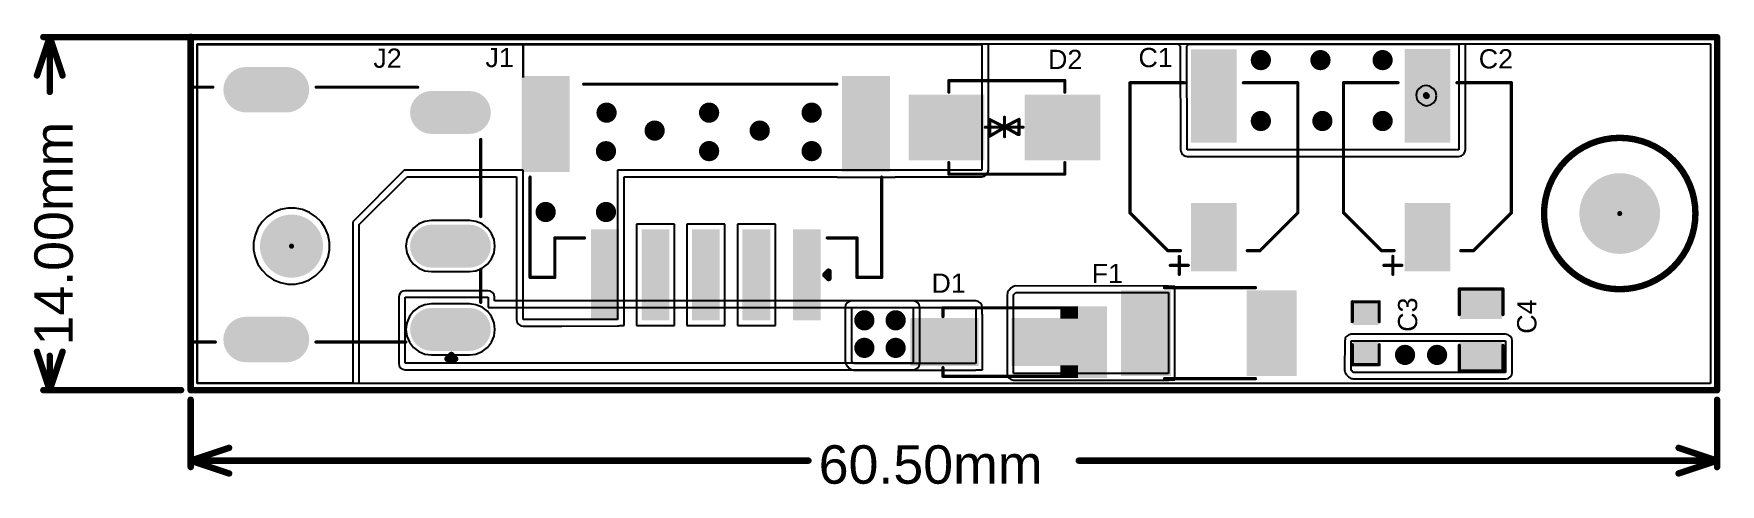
# Model space of a CAD drawing. Header units: inches. Extents: x -0.24 to 2.39, y -0.15 to 0.56.
import ezdxf

# ---------------------------------------------------------------- set-up
doc = ezdxf.new("R2010")
doc.units = ezdxf.units.IN
doc.header["$MEASUREMENT"] = 0
for name, color, linetype in [('Board Outline', 216, 'Continuous'), ('Bottom Layer', 5, 'Continuous'), ('Bottom Solder', 6, 'Continuous'), ('Multi-Layer', 9, 'Continuous'), ('Pad Holes', 156, 'Continuous'), ('Top Layer', 1, 'Continuous'), ('Top Overlay', 2, 'Continuous'), ('Top Paste', 8, 'Continuous'), ('Top Solder', 216, 'Continuous'), ('Via Holes', 16, 'Continuous')]:
    doc.layers.add(name, color=color, linetype=linetype)
doc.styles.add('Arial', font='', dxfattribs={"height": 0.2})
doc.styles.get('Arial').set_extended_font_data('Arial')

msp = doc.modelspace()

# ---------------------------------------------------------------- texts
at = {"layer": 'Top Overlay', "style": 'Arial'}
for s, height, p in [('J2', 0.03, (0.285, 0.503)), ('J1', 0.03, (0.46, 0.504)), ('D2', 0.03, (1.3379, 0.5011)), ('C1', 0.03, (1.479, 0.504)), ('C2', 0.03, (2.01, 0.502)), ('F1', 0.03, (1.406, 0.167)), ('D1', 0.03, (1.156, 0.152)), ('60.50mm', 0.06, (0.98, -0.146))]:
    msp.add_text(s, height=height, dxfattribs=at).set_placement(p)
for s, height, p in [('14.00mm', 0.06, (-0.1839, 0.0696)), ('C3', 0.03, (1.914, 0.091)), ('C4', 0.03, (2.1, 0.088))]:
    msp.add_text(s, height=height, rotation=90, dxfattribs=at).set_placement(p)

# ---------------------------------------------------------------- blocks, each defined once
blk = doc.blocks.new('RVT1H470M0607_1')
at = {"layer": 'Top Layer'}
for points in [[(-0.1594, 0.0315), (-0.061, 0.0315), (-0.061, -0.0315), (-0.1594, -0.0315)], [(0.0413, 0.0315), (0.1791, 0.0315), (0.1791, -0.0315), (0.0413, -0.0315)]]:
    blk.add_hatch(color=1, dxfattribs=at).paths.add_polyline_path(points)
at = {"layer": 'Top Paste'}
for points in [[(-0.1594, 0.0315), (-0.061, 0.0315), (-0.061, -0.0315), (-0.1594, -0.0315)], [(0.0413, 0.0315), (0.1791, 0.0315), (0.1791, -0.0315), (0.0413, -0.0315)]]:
    blk.add_hatch(color=8, dxfattribs=at).paths.add_polyline_path(points)
at = {"layer": 'Top Solder'}
for points in [[(-0.1634, 0.0355), (-0.057, 0.0355), (-0.057, -0.0355), (-0.1634, -0.0355)], [(0.0373, 0.0355), (0.1831, 0.0355), (0.1831, -0.0355), (0.0373, -0.0355)]]:
    blk.add_hatch(color=216, dxfattribs=at).paths.add_polyline_path(points)
at = {"layer": 'Top Overlay'}
for points in [[(-0.0722, 0.131, 0.005, 0.005, 0), (-0.1312, 0.072, 0.005, 0.005, 0)], [(-0.0722, 0.131, 0.005, 0.005, 0), (0.1308, 0.131, 0.005, 0.005, 0)], [(0.1308, 0.131, 0.005, 0.005, 0), (0.1308, 0.046, 0.005, 0.005, 0)], [(-0.1682, 0.054, 0.005, 0.005, 0), (-0.1402, 0.054, 0.005, 0.005, 0)], [(-0.1542, 0.068, 0.005, 0.005, 0), (-0.1542, 0.04, 0.005, 0.005, 0)], [(-0.1312, 0.072, 0.005, 0.005, 0), (-0.1312, 0.052, 0.005, 0.005, 0)], [(-0.1312, -0.052, 0.005, 0.005, 0), (-0.1312, -0.072, 0.005, 0.005, 0)], [(0.1308, -0.046, 0.005, 0.005, 0), (0.1308, -0.131, 0.005, 0.005, 0)], [(-0.1312, -0.072, 0.005, 0.005, 0), (-0.0722, -0.131, 0.005, 0.005, 0)], [(-0.0722, -0.131, 0.005, 0.005, 0), (0.1308, -0.131, 0.005, 0.005, 0)]]:
    blk.add_lwpolyline(points, format="xyseb", dxfattribs=at)
for points in [[(-0.0735, 0.131, 0.0025, 0.0025, 1), (-0.071, 0.131, 0.0025, 0.0025, 1)], [(-0.0735, 0.131, 0.0025, 0.0025, 1), (-0.071, 0.131, 0.0025, 0.0025, 1)], [(0.1295, 0.131, 0.0025, 0.0025, 1), (0.132, 0.131, 0.0025, 0.0025, 1)], [(0.1295, 0.131, 0.0025, 0.0025, 1), (0.132, 0.131, 0.0025, 0.0025, 1)], [(-0.1695, 0.054, 0.0025, 0.0025, 1), (-0.167, 0.054, 0.0025, 0.0025, 1)], [(-0.1555, 0.068, 0.0025, 0.0025, 1), (-0.153, 0.068, 0.0025, 0.0025, 1)], [(-0.1415, 0.054, 0.0025, 0.0025, 1), (-0.139, 0.054, 0.0025, 0.0025, 1)], [(-0.1325, 0.072, 0.0025, 0.0025, 1), (-0.13, 0.072, 0.0025, 0.0025, 1)], [(-0.1325, 0.072, 0.0025, 0.0025, 1), (-0.13, 0.072, 0.0025, 0.0025, 1)], [(-0.1325, 0.052, 0.0025, 0.0025, 1), (-0.13, 0.052, 0.0025, 0.0025, 1)], [(-0.1555, 0.04, 0.0025, 0.0025, 1), (-0.153, 0.04, 0.0025, 0.0025, 1)], [(0.1295, 0.046, 0.0025, 0.0025, 1), (0.132, 0.046, 0.0025, 0.0025, 1)], [(-0.1325, -0.052, 0.0025, 0.0025, 1), (-0.13, -0.052, 0.0025, 0.0025, 1)], [(0.1295, -0.046, 0.0025, 0.0025, 1), (0.132, -0.046, 0.0025, 0.0025, 1)], [(-0.1325, -0.072, 0.0025, 0.0025, 1), (-0.13, -0.072, 0.0025, 0.0025, 1)], [(-0.1325, -0.072, 0.0025, 0.0025, 1), (-0.13, -0.072, 0.0025, 0.0025, 1)], [(-0.0735, -0.131, 0.0025, 0.0025, 1), (-0.071, -0.131, 0.0025, 0.0025, 1)], [(-0.0735, -0.131, 0.0025, 0.0025, 1), (-0.071, -0.131, 0.0025, 0.0025, 1)], [(0.1295, -0.131, 0.0025, 0.0025, 1), (0.132, -0.131, 0.0025, 0.0025, 1)], [(0.1295, -0.131, 0.0025, 0.0025, 1), (0.132, -0.131, 0.0025, 0.0025, 1)]]:
    blk.add_lwpolyline(points, format="xyseb", close=True, dxfattribs=at)
blk = doc.blocks.new('RVT1H470M0607_2')
at = {"layer": 'Top Layer'}
for points in [[(-0.1594, 0.0315), (-0.061, 0.0315), (-0.061, -0.0315), (-0.1594, -0.0315)], [(0.0413, 0.0315), (0.1791, 0.0315), (0.1791, -0.0315), (0.0413, -0.0315)]]:
    blk.add_hatch(color=1, dxfattribs=at).paths.add_polyline_path(points)
at = {"layer": 'Top Paste'}
for points in [[(-0.1594, 0.0315), (-0.061, 0.0315), (-0.061, -0.0315), (-0.1594, -0.0315)], [(0.0413, 0.0315), (0.1791, 0.0315), (0.1791, -0.0315), (0.0413, -0.0315)]]:
    blk.add_hatch(color=8, dxfattribs=at).paths.add_polyline_path(points)
at = {"layer": 'Top Solder'}
for points in [[(-0.1634, 0.0355), (-0.057, 0.0355), (-0.057, -0.0355), (-0.1634, -0.0355)], [(0.0373, 0.0355), (0.1831, 0.0355), (0.1831, -0.0355), (0.0373, -0.0355)]]:
    blk.add_hatch(color=216, dxfattribs=at).paths.add_polyline_path(points)
at = {"layer": 'Top Overlay'}
for points in [[(-0.0722, 0.131, 0.005, 0.005, 0), (-0.1312, 0.072, 0.005, 0.005, 0)], [(-0.0722, 0.131, 0.005, 0.005, 0), (0.1308, 0.131, 0.005, 0.005, 0)], [(0.1308, 0.131, 0.005, 0.005, 0), (0.1308, 0.046, 0.005, 0.005, 0)], [(-0.1682, 0.054, 0.005, 0.005, 0), (-0.1402, 0.054, 0.005, 0.005, 0)], [(-0.1542, 0.068, 0.005, 0.005, 0), (-0.1542, 0.04, 0.005, 0.005, 0)], [(-0.1312, 0.072, 0.005, 0.005, 0), (-0.1312, 0.052, 0.005, 0.005, 0)], [(-0.1312, -0.052, 0.005, 0.005, 0), (-0.1312, -0.072, 0.005, 0.005, 0)], [(0.1308, -0.046, 0.005, 0.005, 0), (0.1308, -0.131, 0.005, 0.005, 0)], [(-0.1312, -0.072, 0.005, 0.005, 0), (-0.0722, -0.131, 0.005, 0.005, 0)], [(-0.0722, -0.131, 0.005, 0.005, 0), (0.1308, -0.131, 0.005, 0.005, 0)]]:
    blk.add_lwpolyline(points, format="xyseb", dxfattribs=at)
for points in [[(-0.0735, 0.131, 0.0025, 0.0025, 1), (-0.071, 0.131, 0.0025, 0.0025, 1)], [(-0.0735, 0.131, 0.0025, 0.0025, 1), (-0.071, 0.131, 0.0025, 0.0025, 1)], [(0.1295, 0.131, 0.0025, 0.0025, 1), (0.132, 0.131, 0.0025, 0.0025, 1)], [(0.1295, 0.131, 0.0025, 0.0025, 1), (0.132, 0.131, 0.0025, 0.0025, 1)], [(-0.1695, 0.054, 0.0025, 0.0025, 1), (-0.167, 0.054, 0.0025, 0.0025, 1)], [(-0.1555, 0.068, 0.0025, 0.0025, 1), (-0.153, 0.068, 0.0025, 0.0025, 1)], [(-0.1415, 0.054, 0.0025, 0.0025, 1), (-0.139, 0.054, 0.0025, 0.0025, 1)], [(-0.1325, 0.072, 0.0025, 0.0025, 1), (-0.13, 0.072, 0.0025, 0.0025, 1)], [(-0.1325, 0.072, 0.0025, 0.0025, 1), (-0.13, 0.072, 0.0025, 0.0025, 1)], [(-0.1325, 0.052, 0.0025, 0.0025, 1), (-0.13, 0.052, 0.0025, 0.0025, 1)], [(-0.1555, 0.04, 0.0025, 0.0025, 1), (-0.153, 0.04, 0.0025, 0.0025, 1)], [(0.1295, 0.046, 0.0025, 0.0025, 1), (0.132, 0.046, 0.0025, 0.0025, 1)], [(-0.1325, -0.052, 0.0025, 0.0025, 1), (-0.13, -0.052, 0.0025, 0.0025, 1)], [(0.1295, -0.046, 0.0025, 0.0025, 1), (0.132, -0.046, 0.0025, 0.0025, 1)], [(-0.1325, -0.072, 0.0025, 0.0025, 1), (-0.13, -0.072, 0.0025, 0.0025, 1)], [(-0.1325, -0.072, 0.0025, 0.0025, 1), (-0.13, -0.072, 0.0025, 0.0025, 1)], [(-0.0735, -0.131, 0.0025, 0.0025, 1), (-0.071, -0.131, 0.0025, 0.0025, 1)], [(-0.0735, -0.131, 0.0025, 0.0025, 1), (-0.071, -0.131, 0.0025, 0.0025, 1)], [(0.1295, -0.131, 0.0025, 0.0025, 1), (0.132, -0.131, 0.0025, 0.0025, 1)], [(0.1295, -0.131, 0.0025, 0.0025, 1), (0.132, -0.131, 0.0025, 0.0025, 1)]]:
    blk.add_lwpolyline(points, format="xyseb", close=True, dxfattribs=at)
blk = doc.blocks.new('S5B_PH_SM4_TB_LF__SN__3')
at = {"layer": 'Top Layer'}
for points in [[(-0.1378, 0.0487), (-0.1772, 0.0487), (-0.1772, 0.1865), (-0.1378, 0.1865)], [(-0.0591, 0.0487), (-0.0984, 0.0487), (-0.0984, 0.1865), (-0.0591, 0.1865)], [(0.0197, 0.0487), (-0.0197, 0.0487), (-0.0197, 0.1865), (0.0197, 0.1865)], [(0.0984, 0.0487), (0.0591, 0.0487), (0.0591, 0.1865), (0.0984, 0.1865)], [(0.1772, 0.0487), (0.1378, 0.0487), (0.1378, 0.1865), (0.1772, 0.1865)], [(-0.2146, -0.1905), (-0.2854, -0.1905), (-0.2854, -0.0448), (-0.2146, -0.0448)], [(0.2854, -0.1905), (0.2146, -0.1905), (0.2146, -0.0448), (0.2854, -0.0448)]]:
    blk.add_hatch(color=1, dxfattribs=at).paths.add_polyline_path(points)
at = {"layer": 'Top Paste'}
for points in [[(-0.1378, 0.0487), (-0.1772, 0.0487), (-0.1772, 0.1865), (-0.1378, 0.1865)], [(-0.0591, 0.0487), (-0.0984, 0.0487), (-0.0984, 0.1865), (-0.0591, 0.1865)], [(0.0197, 0.0487), (-0.0197, 0.0487), (-0.0197, 0.1865), (0.0197, 0.1865)], [(0.0984, 0.0487), (0.0591, 0.0487), (0.0591, 0.1865), (0.0984, 0.1865)], [(0.1772, 0.0487), (0.1378, 0.0487), (0.1378, 0.1865), (0.1772, 0.1865)], [(-0.2146, -0.1905), (-0.2854, -0.1905), (-0.2854, -0.0448), (-0.2146, -0.0448)], [(0.2854, -0.1905), (0.2146, -0.1905), (0.2146, -0.0448), (0.2854, -0.0448)]]:
    blk.add_hatch(color=8, dxfattribs=at).paths.add_polyline_path(points)
at = {"layer": 'Top Solder'}
for points in [[(-0.1358, 0.0467), (-0.1792, 0.0467), (-0.1792, 0.1885), (-0.1358, 0.1885)], [(-0.0571, 0.0467), (-0.1004, 0.0467), (-0.1004, 0.1885), (-0.0571, 0.1885)], [(0.0217, 0.0467), (-0.0217, 0.0467), (-0.0217, 0.1885), (0.0217, 0.1885)], [(0.1004, 0.0467), (0.0571, 0.0467), (0.0571, 0.1885), (0.1004, 0.1885)], [(0.1792, 0.0467), (0.1358, 0.0467), (0.1358, 0.1885), (0.1792, 0.1885)], [(-0.2126, -0.1925), (-0.2874, -0.1925), (-0.2874, -0.0428), (-0.2126, -0.0428)], [(0.2874, -0.1925), (0.2126, -0.1925), (0.2126, -0.0428), (0.2874, -0.0428)]]:
    blk.add_hatch(color=216, dxfattribs=at).paths.add_polyline_path(points)
at = {"layer": 'Top Overlay'}
for points in [[(-0.2408, 0.1216, 0.005, 0.005, 0), (-0.2744, 0.1216, 0.005, 0.005, 0)], [(-0.2744, 0.1216, 0.005, 0.005, 0), (-0.2744, -0.035, 0.005, 0.005, 0)], [(-0.2358, 0.1216, 0.005, 0.005, 0), (-0.2408, 0.1216, 0.005, 0.005, 0)], [(-0.2358, 0.1216, 0.005, 0.005, 0), (-0.2358, 0.06, 0.005, 0.005, 0)], [(-0.1865, 0.1176, 0.01, 0.01, 0), (-0.1915, 0.1226, 0.01, 0.01, 0)], [(-0.1915, 0.1226, 0.01, 0.01, 0), (-0.1915, 0.1126, 0.01, 0.01, 0)], [(-0.1865, 0.1176, 0.01, 0.01, 0), (-0.1915, 0.1126, 0.01, 0.01, 0)], [(0.2744, 0.1216, 0.005, 0.005, 0), (0.2358, 0.1216, 0.005, 0.005, 0)], [(0.2358, 0.1216, 0.005, 0.005, 0), (0.2358, 0.06, 0.005, 0.005, 0)], [(0.2744, 0.1216, 0.005, 0.005, 0), (0.2744, -0.03, 0.005, 0.005, 0)], [(-0.1944, 0.06, 0.005, 0.005, 0), (-0.2358, 0.06, 0.005, 0.005, 0)], [(-0.1894, 0.06, 0.005, 0.005, 0), (-0.1944, 0.06, 0.005, 0.005, 0)], [(0.2358, 0.06, 0.005, 0.005, 0), (0.1894, 0.06, 0.005, 0.005, 0)], [(0.2744, -0.03, 0.005, 0.005, 0), (0.2744, -0.035, 0.005, 0.005, 0)], [(0.1906, -0.18, 0.005, 0.005, 0), (-0.2044, -0.18, 0.005, 0.005, 0)]]:
    blk.add_lwpolyline(points, format="xyseb", dxfattribs=at)
for points in [[(-0.2756, 0.1216, 0.0025, 0.0025, 1), (-0.2731, 0.1216, 0.0025, 0.0025, 1)], [(-0.2756, 0.1216, 0.0025, 0.0025, 1), (-0.2731, 0.1216, 0.0025, 0.0025, 1)], [(-0.242, 0.1216, 0.0025, 0.0025, 1), (-0.2395, 0.1216, 0.0025, 0.0025, 1)], [(-0.242, 0.1216, 0.0025, 0.0025, 1), (-0.2395, 0.1216, 0.0025, 0.0025, 1)], [(-0.237, 0.1216, 0.0025, 0.0025, 1), (-0.2345, 0.1216, 0.0025, 0.0025, 1)], [(-0.237, 0.1216, 0.0025, 0.0025, 1), (-0.2345, 0.1216, 0.0025, 0.0025, 1)], [(-0.194, 0.1226, 0.005, 0.005, 1), (-0.189, 0.1226, 0.005, 0.005, 1)], [(-0.194, 0.1226, 0.005, 0.005, 1), (-0.189, 0.1226, 0.005, 0.005, 1)], [(-0.194, 0.1126, 0.005, 0.005, 1), (-0.189, 0.1126, 0.005, 0.005, 1)], [(-0.194, 0.1126, 0.005, 0.005, 1), (-0.189, 0.1126, 0.005, 0.005, 1)], [(-0.189, 0.1176, 0.005, 0.005, 1), (-0.184, 0.1176, 0.005, 0.005, 1)], [(-0.189, 0.1176, 0.005, 0.005, 1), (-0.184, 0.1176, 0.005, 0.005, 1)], [(0.2345, 0.1216, 0.0025, 0.0025, 1), (0.237, 0.1216, 0.0025, 0.0025, 1)], [(0.2345, 0.1216, 0.0025, 0.0025, 1), (0.237, 0.1216, 0.0025, 0.0025, 1)], [(0.2731, 0.1216, 0.0025, 0.0025, 1), (0.2756, 0.1216, 0.0025, 0.0025, 1)], [(0.2731, 0.1216, 0.0025, 0.0025, 1), (0.2756, 0.1216, 0.0025, 0.0025, 1)], [(-0.237, 0.06, 0.0025, 0.0025, 1), (-0.2345, 0.06, 0.0025, 0.0025, 1)], [(-0.237, 0.06, 0.0025, 0.0025, 1), (-0.2345, 0.06, 0.0025, 0.0025, 1)], [(-0.1956, 0.06, 0.0025, 0.0025, 1), (-0.1931, 0.06, 0.0025, 0.0025, 1)], [(-0.1956, 0.06, 0.0025, 0.0025, 1), (-0.1931, 0.06, 0.0025, 0.0025, 1)], [(-0.1906, 0.06, 0.0025, 0.0025, 1), (-0.1881, 0.06, 0.0025, 0.0025, 1)], [(0.1881, 0.06, 0.0025, 0.0025, 1), (0.1906, 0.06, 0.0025, 0.0025, 1)], [(0.2345, 0.06, 0.0025, 0.0025, 1), (0.237, 0.06, 0.0025, 0.0025, 1)], [(0.2345, 0.06, 0.0025, 0.0025, 1), (0.237, 0.06, 0.0025, 0.0025, 1)], [(-0.2756, -0.035, 0.0025, 0.0025, 1), (-0.2731, -0.035, 0.0025, 0.0025, 1)], [(0.2731, -0.03, 0.0025, 0.0025, 1), (0.2756, -0.03, 0.0025, 0.0025, 1)], [(0.2731, -0.03, 0.0025, 0.0025, 1), (0.2756, -0.03, 0.0025, 0.0025, 1)], [(0.2731, -0.035, 0.0025, 0.0025, 1), (0.2756, -0.035, 0.0025, 0.0025, 1)], [(-0.2056, -0.18, 0.0025, 0.0025, 1), (-0.2031, -0.18, 0.0025, 0.0025, 1)], [(0.1894, -0.18, 0.0025, 0.0025, 1), (0.1919, -0.18, 0.0025, 0.0025, 1)]]:
    blk.add_lwpolyline(points, format="xyseb", close=True, dxfattribs=at)
blk = doc.blocks.new('PJ_051AH_4')
at = {"layer": 'Bottom Layer'}
h = blk.add_hatch(color=5, dxfattribs=at)
edge = h.paths.add_edge_path()
edge.add_arc((0.1122, 0.1949), 0.0315, 90, 270)
edge.add_line((0.1122, 0.1634), (0.1752, 0.1634))
edge.add_arc((0.1752, 0.1949), 0.0315, 270, 450)
edge.add_line((0.1752, 0.2264), (0.1122, 0.2264))
h = blk.add_hatch(color=5, dxfattribs=at)
edge = h.paths.add_edge_path()
edge.add_arc((-0.1142, 0.1791), 0.0295, 270, 450)
edge.add_line((-0.1142, 0.2087), (-0.1732, 0.2087))
edge.add_arc((-0.1732, 0.1791), 0.0295, 90, 270)
edge.add_line((-0.1732, 0.1496), (-0.1142, 0.1496))
h = blk.add_hatch(color=5, dxfattribs=at)
edge = h.paths.add_edge_path()
edge.add_arc((-0.1142, 0.0492), 0.0295, 270, 450)
edge.add_line((-0.1142, 0.0787), (-0.1732, 0.0787))
edge.add_arc((-0.1732, 0.0492), 0.0295, 90, 270)
edge.add_line((-0.1732, 0.0197), (-0.1142, 0.0197))
h = blk.add_hatch(color=5, dxfattribs=at)
edge = h.paths.add_edge_path()
edge.add_arc((-0.1732, -0.1594), 0.0295, 90, 270)
edge.add_line((-0.1732, -0.189), (-0.1142, -0.189))
edge.add_arc((-0.1142, -0.1594), 0.0295, 270, 450)
edge.add_line((-0.1142, -0.1299), (-0.1732, -0.1299))
h = blk.add_hatch(color=5, dxfattribs=at)
edge = h.paths.add_edge_path()
edge.add_arc((0.1122, -0.1949), 0.0315, 90, 270)
edge.add_line((0.1122, -0.2264), (0.1752, -0.2264))
edge.add_arc((0.1752, -0.1949), 0.0315, 270, 450)
edge.add_line((0.1752, -0.1634), (0.1122, -0.1634))
at = {"layer": 'Bottom Solder'}
h = blk.add_hatch(color=6, dxfattribs=at)
edge = h.paths.add_edge_path()
edge.add_arc((-0.1142, 0.1791), 0.0335, 270, 450)
edge.add_line((-0.1142, 0.2127), (-0.1732, 0.2127))
edge.add_arc((-0.1732, 0.1791), 0.0335, 90, 270)
edge.add_line((-0.1732, 0.1456), (-0.1142, 0.1456))
h = blk.add_hatch(color=6, dxfattribs=at)
edge = h.paths.add_edge_path()
edge.add_arc((0.1122, 0.1949), 0.0355, 90, 270)
edge.add_line((0.1122, 0.1594), (0.1752, 0.1594))
edge.add_arc((0.1752, 0.1949), 0.0355, 270, 450)
edge.add_line((0.1752, 0.2304), (0.1122, 0.2304))
h = blk.add_hatch(color=6, dxfattribs=at)
edge = h.paths.add_edge_path()
edge.add_arc((-0.1142, 0.0492), 0.0335, 270, 450)
edge.add_line((-0.1142, 0.0827), (-0.1732, 0.0827))
edge.add_arc((-0.1732, 0.0492), 0.0335, 90, 270)
edge.add_line((-0.1732, 0.0157), (-0.1142, 0.0157))
h = blk.add_hatch(color=6, dxfattribs=at)
edge = h.paths.add_edge_path()
edge.add_arc((0.1043, 0.0492), 0.004, 0, 360)
h = blk.add_hatch(color=6, dxfattribs=at)
edge = h.paths.add_edge_path()
edge.add_arc((-0.1732, -0.1594), 0.0335, 90, 270)
edge.add_line((-0.1732, -0.193), (-0.1142, -0.193))
edge.add_arc((-0.1142, -0.1594), 0.0335, 270, 450)
edge.add_line((-0.1142, -0.1259), (-0.1732, -0.1259))
h = blk.add_hatch(color=6, dxfattribs=at)
edge = h.paths.add_edge_path()
edge.add_arc((0.1122, -0.1949), 0.0355, 90, 270)
edge.add_line((0.1122, -0.2304), (0.1752, -0.2304))
edge.add_arc((0.1752, -0.1949), 0.0355, 270, 450)
edge.add_line((0.1752, -0.1594), (0.1122, -0.1594))
at = {"layer": 'Multi-Layer'}
h = blk.add_hatch(color=9, dxfattribs=at)
edge = h.paths.add_edge_path()
edge.add_arc((0.1122, 0.1949), 0.0315, 90, 270)
edge.add_line((0.1122, 0.1634), (0.1752, 0.1634))
edge.add_arc((0.1752, 0.1949), 0.0315, 270, 450)
edge.add_line((0.1752, 0.2264), (0.1122, 0.2264))
h = blk.add_hatch(color=9, dxfattribs=at)
edge = h.paths.add_edge_path()
edge.add_arc((-0.1142, 0.1791), 0.0295, 270, 450)
edge.add_line((-0.1142, 0.2087), (-0.1732, 0.2087))
edge.add_arc((-0.1732, 0.1791), 0.0295, 90, 270)
edge.add_line((-0.1732, 0.1496), (-0.1142, 0.1496))
h = blk.add_hatch(color=9, dxfattribs=at)
edge = h.paths.add_edge_path()
edge.add_arc((-0.1142, 0.0492), 0.0295, 270, 450)
edge.add_line((-0.1142, 0.0787), (-0.1732, 0.0787))
edge.add_arc((-0.1732, 0.0492), 0.0295, 90, 270)
edge.add_line((-0.1732, 0.0197), (-0.1142, 0.0197))
h = blk.add_hatch(color=9, dxfattribs=at)
edge = h.paths.add_edge_path()
edge.add_arc((-0.1732, -0.1594), 0.0295, 90, 270)
edge.add_line((-0.1732, -0.189), (-0.1142, -0.189))
edge.add_arc((-0.1142, -0.1594), 0.0295, 270, 450)
edge.add_line((-0.1142, -0.1299), (-0.1732, -0.1299))
h = blk.add_hatch(color=9, dxfattribs=at)
edge = h.paths.add_edge_path()
edge.add_arc((0.1122, -0.1949), 0.0315, 90, 270)
edge.add_line((0.1122, -0.2264), (0.1752, -0.2264))
edge.add_arc((0.1752, -0.1949), 0.0315, 270, 450)
edge.add_line((0.1752, -0.1634), (0.1122, -0.1634))
at = {"layer": 'Pad Holes'}
for points in [[(0.0984, 0.2106), (0.189, 0.2106), (0.189, 0.1791), (0.0984, 0.1791)], [(-0.1043, 0.1634), (-0.1831, 0.1634), (-0.1831, 0.1949), (-0.1043, 0.1949)], [(-0.1043, 0.0335), (-0.1831, 0.0335), (-0.1831, 0.065), (-0.1043, 0.065)], [(-0.1831, -0.1437), (-0.1043, -0.1437), (-0.1043, -0.1752), (-0.1831, -0.1752)], [(0.0984, -0.1791), (0.189, -0.1791), (0.189, -0.2106), (0.0984, -0.2106)]]:
    blk.add_hatch(color=7, dxfattribs=at).paths.add_polyline_path(points)
h = blk.add_hatch(color=7, dxfattribs=at)
edge = h.paths.add_edge_path()
edge.add_arc((0.1043, 0.0492), 0.0492, 0, 360)
at = {"layer": 'Top Layer'}
h = blk.add_hatch(color=1, dxfattribs=at)
edge = h.paths.add_edge_path()
edge.add_arc((0.1122, 0.1949), 0.0315, 90, 270)
edge.add_line((0.1122, 0.1634), (0.1752, 0.1634))
edge.add_arc((0.1752, 0.1949), 0.0315, 270, 450)
edge.add_line((0.1752, 0.2264), (0.1122, 0.2264))
h = blk.add_hatch(color=1, dxfattribs=at)
edge = h.paths.add_edge_path()
edge.add_arc((-0.1142, 0.1791), 0.0295, 270, 450)
edge.add_line((-0.1142, 0.2087), (-0.1732, 0.2087))
edge.add_arc((-0.1732, 0.1791), 0.0295, 90, 270)
edge.add_line((-0.1732, 0.1496), (-0.1142, 0.1496))
h = blk.add_hatch(color=1, dxfattribs=at)
edge = h.paths.add_edge_path()
edge.add_arc((-0.1142, 0.0492), 0.0295, 270, 450)
edge.add_line((-0.1142, 0.0787), (-0.1732, 0.0787))
edge.add_arc((-0.1732, 0.0492), 0.0295, 90, 270)
edge.add_line((-0.1732, 0.0197), (-0.1142, 0.0197))
h = blk.add_hatch(color=1, dxfattribs=at)
edge = h.paths.add_edge_path()
edge.add_arc((-0.1732, -0.1594), 0.0295, 90, 270)
edge.add_line((-0.1732, -0.189), (-0.1142, -0.189))
edge.add_arc((-0.1142, -0.1594), 0.0295, 270, 450)
edge.add_line((-0.1142, -0.1299), (-0.1732, -0.1299))
h = blk.add_hatch(color=1, dxfattribs=at)
edge = h.paths.add_edge_path()
edge.add_arc((0.1122, -0.1949), 0.0315, 90, 270)
edge.add_line((0.1122, -0.2264), (0.1752, -0.2264))
edge.add_arc((0.1752, -0.1949), 0.0315, 270, 450)
edge.add_line((0.1752, -0.1634), (0.1122, -0.1634))
at = {"layer": 'Top Solder'}
h = blk.add_hatch(color=216, dxfattribs=at)
edge = h.paths.add_edge_path()
edge.add_arc((-0.1142, 0.1791), 0.0335, 270, 450)
edge.add_line((-0.1142, 0.2127), (-0.1732, 0.2127))
edge.add_arc((-0.1732, 0.1791), 0.0335, 90, 270)
edge.add_line((-0.1732, 0.1456), (-0.1142, 0.1456))
h = blk.add_hatch(color=216, dxfattribs=at)
edge = h.paths.add_edge_path()
edge.add_arc((0.1122, 0.1949), 0.0355, 90, 270)
edge.add_line((0.1122, 0.1594), (0.1752, 0.1594))
edge.add_arc((0.1752, 0.1949), 0.0355, 270, 450)
edge.add_line((0.1752, 0.2304), (0.1122, 0.2304))
h = blk.add_hatch(color=216, dxfattribs=at)
edge = h.paths.add_edge_path()
edge.add_arc((-0.1142, 0.0492), 0.0335, 270, 450)
edge.add_line((-0.1142, 0.0827), (-0.1732, 0.0827))
edge.add_arc((-0.1732, 0.0492), 0.0335, 90, 270)
edge.add_line((-0.1732, 0.0157), (-0.1142, 0.0157))
h = blk.add_hatch(color=216, dxfattribs=at)
edge = h.paths.add_edge_path()
edge.add_arc((0.1043, 0.0492), 0.004, 0, 360)
h = blk.add_hatch(color=216, dxfattribs=at)
edge = h.paths.add_edge_path()
edge.add_arc((-0.1732, -0.1594), 0.0335, 90, 270)
edge.add_line((-0.1732, -0.193), (-0.1142, -0.193))
edge.add_arc((-0.1142, -0.1594), 0.0335, 270, 450)
edge.add_line((-0.1142, -0.1259), (-0.1732, -0.1259))
h = blk.add_hatch(color=216, dxfattribs=at)
edge = h.paths.add_edge_path()
edge.add_arc((0.1122, -0.1949), 0.0355, 90, 270)
edge.add_line((0.1122, -0.2304), (0.1752, -0.2304))
edge.add_arc((0.1752, -0.1949), 0.0355, 270, 450)
edge.add_line((0.1752, -0.1594), (0.1122, -0.1594))
at = {"layer": 'Top Overlay'}
for points in [[(-0.145, 0.219, 0.01, 0.01, 0), (-0.151, 0.225, 0.01, 0.01, 0)], [(-0.139, 0.225, 0.01, 0.01, 0), (-0.151, 0.225, 0.01, 0.01, 0)], [(-0.139, 0.225, 0.01, 0.01, 0), (-0.145, 0.219, 0.01, 0.01, 0)], [(0.0661, 0.1988, 0.005, 0.005, 0), (-0.074, 0.1988, 0.005, 0.005, 0)], [(0.2618, 0.1988, 0.005, 0.005, 0), (0.2232, 0.1988, 0.005, 0.005, 0)], [(0.2618, 0.1988, 0.005, 0.005, 0), (0.2618, -0.1988, 0.005, 0.005, 0)], [(-0.1909, 0.137, 0.005, 0.005, 0), (-0.1909, 0.0854, 0.005, 0.005, 0)], [(-0.1909, 0.0031, 0.005, 0.005, 0), (-0.1909, -0.1173, 0.005, 0.005, 0)], [(0.0657, -0.1988, 0.005, 0.005, 0), (-0.0925, -0.1988, 0.005, 0.005, 0)], [(0.2618, -0.1988, 0.005, 0.005, 0), (0.2272, -0.1988, 0.005, 0.005, 0)]]:
    blk.add_lwpolyline(points, format="xyseb", dxfattribs=at)
for points in [[(-0.1535, 0.225, 0.005, 0.005, 1), (-0.1485, 0.225, 0.005, 0.005, 1)], [(-0.1535, 0.225, 0.005, 0.005, 1), (-0.1485, 0.225, 0.005, 0.005, 1)], [(-0.1475, 0.219, 0.005, 0.005, 1), (-0.1425, 0.219, 0.005, 0.005, 1)], [(-0.1475, 0.219, 0.005, 0.005, 1), (-0.1425, 0.219, 0.005, 0.005, 1)], [(-0.1415, 0.225, 0.005, 0.005, 1), (-0.1365, 0.225, 0.005, 0.005, 1)], [(-0.1415, 0.225, 0.005, 0.005, 1), (-0.1365, 0.225, 0.005, 0.005, 1)], [(-0.0753, 0.1988, 0.0025, 0.0025, 1), (-0.0728, 0.1988, 0.0025, 0.0025, 1)], [(0.0649, 0.1988, 0.0025, 0.0025, 1), (0.0674, 0.1988, 0.0025, 0.0025, 1)], [(0.222, 0.1988, 0.0025, 0.0025, 1), (0.2245, 0.1988, 0.0025, 0.0025, 1)], [(0.2606, 0.1988, 0.0025, 0.0025, 1), (0.2631, 0.1988, 0.0025, 0.0025, 1)], [(0.2606, 0.1988, 0.0025, 0.0025, 1), (0.2631, 0.1988, 0.0025, 0.0025, 1)], [(-0.1922, 0.137, 0.0025, 0.0025, 1), (-0.1897, 0.137, 0.0025, 0.0025, 1)], [(-0.1922, 0.0854, 0.0025, 0.0025, 1), (-0.1897, 0.0854, 0.0025, 0.0025, 1)], [(-0.1922, 0.0031, 0.0025, 0.0025, 1), (-0.1897, 0.0031, 0.0025, 0.0025, 1)], [(-0.1922, -0.1173, 0.0025, 0.0025, 1), (-0.1897, -0.1173, 0.0025, 0.0025, 1)], [(-0.0938, -0.1988, 0.0025, 0.0025, 1), (-0.0913, -0.1988, 0.0025, 0.0025, 1)], [(0.0645, -0.1988, 0.0025, 0.0025, 1), (0.067, -0.1988, 0.0025, 0.0025, 1)], [(0.2259, -0.1988, 0.0025, 0.0025, 1), (0.2284, -0.1988, 0.0025, 0.0025, 1)], [(0.2606, -0.1988, 0.0025, 0.0025, 1), (0.2631, -0.1988, 0.0025, 0.0025, 1)], [(0.2606, -0.1988, 0.0025, 0.0025, 1), (0.2631, -0.1988, 0.0025, 0.0025, 1)]]:
    blk.add_lwpolyline(points, format="xyseb", close=True, dxfattribs=at)
blk = doc.blocks.new('F____1812__5')
at = {"layer": 'Top Layer'}
for points in [[(-0.1331, 0.063), (-0.063, 0.063), (-0.063, -0.063), (-0.1331, -0.063)], [(0.063, 0.063), (0.1331, 0.063), (0.1331, -0.063), (0.063, -0.063)]]:
    blk.add_hatch(color=1, dxfattribs=at).paths.add_polyline_path(points)
at = {"layer": 'Top Paste'}
for points in [[(-0.1331, 0.063), (-0.063, 0.063), (-0.063, -0.063), (-0.1331, -0.063)], [(0.063, 0.063), (0.1331, 0.063), (0.1331, -0.063), (0.063, -0.063)]]:
    blk.add_hatch(color=8, dxfattribs=at).paths.add_polyline_path(points)
at = {"layer": 'Top Solder'}
for points in [[(-0.1371, 0.067), (-0.059, 0.067), (-0.059, -0.067), (-0.1371, -0.067)], [(0.059, 0.067), (0.1371, 0.067), (0.1371, -0.067), (0.059, -0.067)]]:
    blk.add_hatch(color=216, dxfattribs=at).paths.add_polyline_path(points)
at = {"layer": 'Top Overlay'}
for points in [[(-0.069, 0.071, 0.005, 0.005, 0), (0.073, 0.071, 0.005, 0.005, 0)], [(-0.069, -0.071, 0.005, 0.005, 0), (0.073, -0.071, 0.005, 0.005, 0)]]:
    blk.add_lwpolyline(points, format="xyseb", dxfattribs=at)
for points in [[(-0.0703, 0.071, 0.0025, 0.0025, 1), (-0.0678, 0.071, 0.0025, 0.0025, 1)], [(0.0717, 0.071, 0.0025, 0.0025, 1), (0.0742, 0.071, 0.0025, 0.0025, 1)], [(-0.0703, -0.071, 0.0025, 0.0025, 1), (-0.0678, -0.071, 0.0025, 0.0025, 1)], [(0.0717, -0.071, 0.0025, 0.0025, 1), (0.0742, -0.071, 0.0025, 0.0025, 1)]]:
    blk.add_lwpolyline(points, format="xyseb", close=True, dxfattribs=at)
blk = doc.blocks.new('SMB_B__D___________6')
at = {"layer": 'Top Layer'}
for points in [[(-0.1457, -0.0472), (-0.1457, 0.0472), (-0.0354, 0.0472), (-0.0354, -0.0472)], [(0.0354, -0.0472), (0.0354, 0.0472), (0.1457, 0.0472), (0.1457, -0.0472)]]:
    blk.add_hatch(color=1, dxfattribs=at).paths.add_polyline_path(points)
at = {"layer": 'Top Paste'}
for points in [[(-0.1457, -0.0472), (-0.1457, 0.0472), (-0.0354, 0.0472), (-0.0354, -0.0472)], [(0.0354, -0.0472), (0.0354, 0.0472), (0.1457, 0.0472), (0.1457, -0.0472)]]:
    blk.add_hatch(color=8, dxfattribs=at).paths.add_polyline_path(points)
at = {"layer": 'Top Solder'}
for points in [[(-0.1497, -0.0512), (-0.1497, 0.0512), (-0.0314, 0.0512), (-0.0314, -0.0512)], [(0.0314, -0.0512), (0.0314, 0.0512), (0.1497, 0.0512), (0.1497, -0.0512)]]:
    blk.add_hatch(color=216, dxfattribs=at).paths.add_polyline_path(points)
at = {"layer": 'Top Overlay'}
for points in [[(-0.087, 0.073, 0.005, 0.005, 0), (0.094, 0.073, 0.005, 0.005, 0)], [(-0.087, 0.055, 0.005, 0.005, 0), (-0.087, 0.073, 0.005, 0.005, 0)], [(0.0941, 0.055, 0.005, 0.005, 0), (0.0941, 0.073, 0.005, 0.005, 0)], [(-0.0298, 0.0003, 0.005, 0.005, 0), (0.0288, 0.0003, 0.005, 0.005, 0)], [(-0.0231, 0.0121, 0.005, 0.005, 0), (0, 0.0007, 0.005, 0.005, 0)], [(-0.0231, -0.0136, 0.005, 0.005, 0), (-0.0231, 0.0121, 0.005, 0.005, 0)], [(-0.0231, -0.0136, 0.005, 0.005, 0), (0.0007, 0.0004, 0.005, 0.005, 0)], [(0, 0.0007, 0.005, 0.005, 0), (0, 0.0157, 0.005, 0.005, 0)], [(0, 0.0007, 0.005, 0.005, 0), (0.0225, 0.0125, 0.005, 0.005, 0)], [(0, -0.0143, 0.005, 0.005, 0), (0, 0.0007, 0.005, 0.005, 0)], [(0.0007, 0.0004, 0.005, 0.005, 0), (0.0213, -0.0111, 0.005, 0.005, 0)], [(0.0225, -0.0111, 0.005, 0.005, 0), (0.0225, 0.0125, 0.005, 0.005, 0)], [(-0.087, -0.073, 0.005, 0.005, 0), (-0.087, -0.055, 0.005, 0.005, 0)], [(0.0941, -0.073, 0.005, 0.005, 0), (0.0941, -0.055, 0.005, 0.005, 0)], [(-0.087, -0.073, 0.005, 0.005, 0), (0.094, -0.073, 0.005, 0.005, 0)]]:
    blk.add_lwpolyline(points, format="xyseb", dxfattribs=at)
for points in [[(-0.0882, 0.073, 0.0025, 0.0025, 1), (-0.0858, 0.073, 0.0025, 0.0025, 1)], [(-0.0882, 0.073, 0.0025, 0.0025, 1), (-0.0858, 0.073, 0.0025, 0.0025, 1)], [(-0.0882, 0.055, 0.0025, 0.0025, 1), (-0.0858, 0.055, 0.0025, 0.0025, 1)], [(0.0927, 0.073, 0.0025, 0.0025, 1), (0.0953, 0.073, 0.0025, 0.0025, 1)], [(0.0929, 0.073, 0.0025, 0.0025, 1), (0.0954, 0.073, 0.0025, 0.0025, 1)], [(0.0929, 0.055, 0.0025, 0.0025, 1), (0.0954, 0.055, 0.0025, 0.0025, 1)], [(-0.0311, 0.0003, 0.0025, 0.0025, 1), (-0.0286, 0.0003, 0.0025, 0.0025, 1)], [(-0.0244, 0.0121, 0.0025, 0.0025, 1), (-0.0219, 0.0121, 0.0025, 0.0025, 1)], [(-0.0244, 0.0121, 0.0025, 0.0025, 1), (-0.0219, 0.0121, 0.0025, 0.0025, 1)], [(-0.0013, 0.0157, 0.0025, 0.0025, 1), (0.0013, 0.0157, 0.0025, 0.0025, 1)], [(-0.0013, 0.0007, 0.0025, 0.0025, 1), (0.0013, 0.0007, 0.0025, 0.0025, 1)], [(-0.0013, 0.0007, 0.0025, 0.0025, 1), (0.0013, 0.0007, 0.0025, 0.0025, 1)], [(-0.0013, 0.0007, 0.0025, 0.0025, 1), (0.0013, 0.0007, 0.0025, 0.0025, 1)], [(-0.0013, 0.0007, 0.0025, 0.0025, 1), (0.0013, 0.0007, 0.0025, 0.0025, 1)], [(-0.0006, 0.0004, 0.0025, 0.0025, 1), (0.0019, 0.0004, 0.0025, 0.0025, 1)], [(-0.0006, 0.0004, 0.0025, 0.0025, 1), (0.0019, 0.0004, 0.0025, 0.0025, 1)], [(0.0213, 0.0125, 0.0025, 0.0025, 1), (0.0238, 0.0125, 0.0025, 0.0025, 1)], [(0.0213, 0.0125, 0.0025, 0.0025, 1), (0.0238, 0.0125, 0.0025, 0.0025, 1)], [(0.0276, 0.0003, 0.0025, 0.0025, 1), (0.0301, 0.0003, 0.0025, 0.0025, 1)], [(-0.0244, -0.0136, 0.0025, 0.0025, 1), (-0.0219, -0.0136, 0.0025, 0.0025, 1)], [(-0.0244, -0.0136, 0.0025, 0.0025, 1), (-0.0219, -0.0136, 0.0025, 0.0025, 1)], [(-0.0013, -0.0143, 0.0025, 0.0025, 1), (0.0013, -0.0143, 0.0025, 0.0025, 1)], [(0.0201, -0.0111, 0.0025, 0.0025, 1), (0.0226, -0.0111, 0.0025, 0.0025, 1)], [(0.0213, -0.0111, 0.0025, 0.0025, 1), (0.0238, -0.0111, 0.0025, 0.0025, 1)], [(-0.0882, -0.055, 0.0025, 0.0025, 1), (-0.0858, -0.055, 0.0025, 0.0025, 1)], [(0.0929, -0.055, 0.0025, 0.0025, 1), (0.0954, -0.055, 0.0025, 0.0025, 1)], [(-0.0882, -0.073, 0.0025, 0.0025, 1), (-0.0858, -0.073, 0.0025, 0.0025, 1)], [(-0.0882, -0.073, 0.0025, 0.0025, 1), (-0.0858, -0.073, 0.0025, 0.0025, 1)], [(0.0927, -0.073, 0.0025, 0.0025, 1), (0.0953, -0.073, 0.0025, 0.0025, 1)], [(0.0929, -0.073, 0.0025, 0.0025, 1), (0.0954, -0.073, 0.0025, 0.0025, 1)]]:
    blk.add_lwpolyline(points, format="xyseb", close=True, dxfattribs=at)
blk = doc.blocks.new('SMA_7')
at = {"layer": 'Top Layer'}
for points in [[(-0.128, 0.0335), (-0.0295, 0.0335), (-0.0295, -0.0335), (-0.128, -0.0335)], [(0.0295, 0.0335), (0.128, 0.0335), (0.128, -0.0335), (0.0295, -0.0335)]]:
    blk.add_hatch(color=1, dxfattribs=at).paths.add_polyline_path(points)
at = {"layer": 'Top Overlay'}
for points in [[(-0.175, -0.056), (-0.1291, -0.056), (-0.1291, 0.056), (-0.175, 0.056)], [(-0.1299, 0.0364), (-0.1022, 0.0364), (-0.1022, 0.056), (-0.1299, 0.056)], [(-0.1299, -0.056), (-0.1022, -0.056), (-0.1022, -0.0364), (-0.1299, -0.0364)]]:
    blk.add_hatch(color=2, dxfattribs=at).paths.add_polyline_path(points)
at = {"layer": 'Top Paste'}
for points in [[(-0.128, 0.0335), (-0.0295, 0.0335), (-0.0295, -0.0335), (-0.128, -0.0335)], [(0.0295, 0.0335), (0.128, 0.0335), (0.128, -0.0335), (0.0295, -0.0335)]]:
    blk.add_hatch(color=8, dxfattribs=at).paths.add_polyline_path(points)
at = {"layer": 'Top Solder'}
for points in [[(-0.132, 0.0375), (-0.0255, 0.0375), (-0.0255, -0.0375), (-0.132, -0.0375)], [(0.0255, 0.0375), (0.132, 0.0375), (0.132, -0.0375), (0.0255, -0.0375)]]:
    blk.add_hatch(color=216, dxfattribs=at).paths.add_polyline_path(points)
at = {"layer": 'Top Overlay'}
for points in [[(0.0811, 0.0535, 0.005, 0.005, 0), (-0.1047, 0.0535, 0.005, 0.005, 0)], [(0.0811, 0.0535, 0.005, 0.005, 0), (0.0811, 0.0398, 0.005, 0.005, 0)], [(0.0811, -0.0535, 0.005, 0.005, 0), (-0.1047, -0.0535, 0.005, 0.005, 0)], [(0.0811, -0.0398, 0.005, 0.005, 0), (0.0811, -0.0535, 0.005, 0.005, 0)]]:
    blk.add_lwpolyline(points, format="xyseb", dxfattribs=at)
for points in [[(-0.1059, 0.0535, 0.0025, 0.0025, 1), (-0.1034, 0.0535, 0.0025, 0.0025, 1)], [(0.0799, 0.0535, 0.0025, 0.0025, 1), (0.0824, 0.0535, 0.0025, 0.0025, 1)], [(0.0799, 0.0535, 0.0025, 0.0025, 1), (0.0824, 0.0535, 0.0025, 0.0025, 1)], [(0.0799, 0.0398, 0.0025, 0.0025, 1), (0.0824, 0.0398, 0.0025, 0.0025, 1)], [(-0.1059, -0.0535, 0.0025, 0.0025, 1), (-0.1034, -0.0535, 0.0025, 0.0025, 1)], [(0.0799, -0.0398, 0.0025, 0.0025, 1), (0.0824, -0.0398, 0.0025, 0.0025, 1)], [(0.0799, -0.0535, 0.0025, 0.0025, 1), (0.0824, -0.0535, 0.0025, 0.0025, 1)], [(0.0799, -0.0535, 0.0025, 0.0025, 1), (0.0824, -0.0535, 0.0025, 0.0025, 1)]]:
    blk.add_lwpolyline(points, format="xyseb", close=True, dxfattribs=at)
blk = doc.blocks.new('C___0805_8')
at = {"layer": 'Top Layer'}
for points in [[(-0.06, 0.03), (-0.02, 0.03), (-0.02, -0.03), (-0.06, -0.03)], [(0.02, 0.03), (0.06, 0.03), (0.06, -0.03), (0.02, -0.03)]]:
    blk.add_hatch(color=1, dxfattribs=at).paths.add_polyline_path(points)
at = {"layer": 'Top Paste'}
for points in [[(-0.06, 0.03), (-0.02, 0.03), (-0.02, -0.03), (-0.06, -0.03)], [(0.02, 0.03), (0.06, 0.03), (0.06, -0.03), (0.02, -0.03)]]:
    blk.add_hatch(color=8, dxfattribs=at).paths.add_polyline_path(points)
at = {"layer": 'Top Solder'}
for points in [[(-0.0628, 0.0328), (-0.0172, 0.0328), (-0.0172, -0.0328), (-0.0628, -0.0328)], [(0.0172, 0.0328), (0.0628, 0.0328), (0.0628, -0.0328), (0.0172, -0.0328)]]:
    blk.add_hatch(color=216, dxfattribs=at).paths.add_polyline_path(points)
at = {"layer": 'Top Overlay'}
for points in [[(-0.064, 0.034, 0.005, 0.005, 0), (-0.024, 0.034, 0.005, 0.005, 0)], [(-0.064, 0.034, 0.005, 0.005, 0), (-0.064, -0.034, 0.005, 0.005, 0)], [(0.024, 0.034, 0.005, 0.005, 0), (0.064, 0.034, 0.005, 0.005, 0)], [(0.064, 0.034, 0.005, 0.005, 0), (0.064, -0.034, 0.005, 0.005, 0)], [(-0.064, -0.034, 0.005, 0.005, 0), (-0.024, -0.034, 0.005, 0.005, 0)], [(0.024, -0.034, 0.005, 0.005, 0), (0.064, -0.034, 0.005, 0.005, 0)]]:
    blk.add_lwpolyline(points, format="xyseb", dxfattribs=at)
for points in [[(-0.0653, 0.034, 0.0025, 0.0025, 1), (-0.0628, 0.034, 0.0025, 0.0025, 1)], [(-0.0653, 0.034, 0.0025, 0.0025, 1), (-0.0628, 0.034, 0.0025, 0.0025, 1)], [(-0.0253, 0.034, 0.0025, 0.0025, 1), (-0.0227, 0.034, 0.0025, 0.0025, 1)], [(0.0227, 0.034, 0.0025, 0.0025, 1), (0.0253, 0.034, 0.0025, 0.0025, 1)], [(0.0628, 0.034, 0.0025, 0.0025, 1), (0.0653, 0.034, 0.0025, 0.0025, 1)], [(0.0628, 0.034, 0.0025, 0.0025, 1), (0.0653, 0.034, 0.0025, 0.0025, 1)], [(-0.0653, -0.034, 0.0025, 0.0025, 1), (-0.0628, -0.034, 0.0025, 0.0025, 1)], [(-0.0653, -0.034, 0.0025, 0.0025, 1), (-0.0628, -0.034, 0.0025, 0.0025, 1)], [(-0.0253, -0.034, 0.0025, 0.0025, 1), (-0.0227, -0.034, 0.0025, 0.0025, 1)], [(0.0227, -0.034, 0.0025, 0.0025, 1), (0.0253, -0.034, 0.0025, 0.0025, 1)], [(0.0628, -0.034, 0.0025, 0.0025, 1), (0.0653, -0.034, 0.0025, 0.0025, 1)], [(0.0628, -0.034, 0.0025, 0.0025, 1), (0.0653, -0.034, 0.0025, 0.0025, 1)]]:
    blk.add_lwpolyline(points, format="xyseb", close=True, dxfattribs=at)
blk = doc.blocks.new('C___0603_9')
at = {"layer": 'Top Layer'}
for points in [[(-0.015, 0.0175), (-0.015, -0.0175), (-0.045, -0.0175), (-0.045, 0.0175)], [(0.045, 0.0175), (0.045, -0.0175), (0.015, -0.0175), (0.015, 0.0175)]]:
    blk.add_hatch(color=1, dxfattribs=at).paths.add_polyline_path(points)
at = {"layer": 'Top Paste'}
for points in [[(-0.015, 0.0175), (-0.015, -0.0175), (-0.045, -0.0175), (-0.045, 0.0175)], [(0.045, 0.0175), (0.045, -0.0175), (0.015, -0.0175), (0.015, 0.0175)]]:
    blk.add_hatch(color=8, dxfattribs=at).paths.add_polyline_path(points)
at = {"layer": 'Top Solder'}
for points in [[(-0.0126, 0.0199), (-0.0126, -0.0199), (-0.0474, -0.0199), (-0.0474, 0.0199)], [(0.0474, 0.0199), (0.0474, -0.0199), (0.0126, -0.0199), (0.0126, 0.0199)]]:
    blk.add_hatch(color=216, dxfattribs=at).paths.add_polyline_path(points)
at = {"layer": 'Top Overlay'}
for points in [[(-0.049, -0.021, 0.005, 0.005, 0), (-0.049, 0.021, 0.005, 0.005, 0)], [(-0.018, 0.021, 0.005, 0.005, 0), (-0.049, 0.021, 0.005, 0.005, 0)], [(0.049, 0.021, 0.005, 0.005, 0), (0.018, 0.021, 0.005, 0.005, 0)], [(0.049, -0.021, 0.005, 0.005, 0), (0.049, 0.021, 0.005, 0.005, 0)], [(-0.018, -0.021, 0.005, 0.005, 0), (-0.049, -0.021, 0.005, 0.005, 0)], [(0.049, -0.021, 0.005, 0.005, 0), (0.018, -0.021, 0.005, 0.005, 0)]]:
    blk.add_lwpolyline(points, format="xyseb", dxfattribs=at)
for points in [[(-0.0503, 0.021, 0.0025, 0.0025, 1), (-0.0478, 0.021, 0.0025, 0.0025, 1)], [(-0.0503, 0.021, 0.0025, 0.0025, 1), (-0.0478, 0.021, 0.0025, 0.0025, 1)], [(-0.0192, 0.021, 0.0025, 0.0025, 1), (-0.0168, 0.021, 0.0025, 0.0025, 1)], [(0.0168, 0.021, 0.0025, 0.0025, 1), (0.0192, 0.021, 0.0025, 0.0025, 1)], [(0.0478, 0.021, 0.0025, 0.0025, 1), (0.0503, 0.021, 0.0025, 0.0025, 1)], [(0.0478, 0.021, 0.0025, 0.0025, 1), (0.0503, 0.021, 0.0025, 0.0025, 1)], [(-0.0503, -0.021, 0.0025, 0.0025, 1), (-0.0478, -0.021, 0.0025, 0.0025, 1)], [(-0.0503, -0.021, 0.0025, 0.0025, 1), (-0.0478, -0.021, 0.0025, 0.0025, 1)], [(-0.0192, -0.021, 0.0025, 0.0025, 1), (-0.0168, -0.021, 0.0025, 0.0025, 1)], [(0.0168, -0.021, 0.0025, 0.0025, 1), (0.0192, -0.021, 0.0025, 0.0025, 1)], [(0.0478, -0.021, 0.0025, 0.0025, 1), (0.0503, -0.021, 0.0025, 0.0025, 1)], [(0.0478, -0.021, 0.0025, 0.0025, 1), (0.0503, -0.021, 0.0025, 0.0025, 1)]]:
    blk.add_lwpolyline(points, format="xyseb", close=True, dxfattribs=at)

# ---------------------------------------------------------------- hatches: boundary and pattern name
at = {"layer": 'Bottom Layer'}
h = msp.add_hatch(color=5, dxfattribs=at)
edge = h.paths.add_edge_path()
edge.add_arc((1.67, 0.515), 0.0118, 0, 360)
h = msp.add_hatch(color=5, dxfattribs=at)
edge = h.paths.add_edge_path()
edge.add_arc((1.763, 0.515), 0.0118, 0, 360)
h = msp.add_hatch(color=5, dxfattribs=at)
edge = h.paths.add_edge_path()
edge.add_arc((1.86, 0.515), 0.0118, 0, 360)
h = msp.add_hatch(color=5, dxfattribs=at)
edge = h.paths.add_edge_path()
edge.add_arc((0.649, 0.433), 0.0118, 0, 360)
h = msp.add_hatch(color=5, dxfattribs=at)
edge = h.paths.add_edge_path()
edge.add_arc((0.809, 0.433), 0.0118, 0, 360)
h = msp.add_hatch(color=5, dxfattribs=at)
edge = h.paths.add_edge_path()
edge.add_arc((0.969, 0.433), 0.0118, 0, 360)
h = msp.add_hatch(color=5, dxfattribs=at)
edge = h.paths.add_edge_path()
edge.add_arc((1.67, 0.42), 0.0118, 0, 360)
h = msp.add_hatch(color=5, dxfattribs=at)
edge = h.paths.add_edge_path()
edge.add_arc((1.766, 0.42), 0.0118, 0, 360)
h = msp.add_hatch(color=5, dxfattribs=at)
edge = h.paths.add_edge_path()
edge.add_arc((1.86, 0.42), 0.0118, 0, 360)
h = msp.add_hatch(color=5, dxfattribs=at)
edge = h.paths.add_edge_path()
edge.add_arc((0.724, 0.405), 0.0118, 0, 360)
h = msp.add_hatch(color=5, dxfattribs=at)
edge = h.paths.add_edge_path()
edge.add_arc((0.888, 0.405), 0.0118, 0, 360)
h = msp.add_hatch(color=5, dxfattribs=at)
edge = h.paths.add_edge_path()
edge.add_arc((0.6481, 0.3729), 0.0118, 0, 360)
h = msp.add_hatch(color=5, dxfattribs=at)
edge = h.paths.add_edge_path()
edge.add_arc((0.809, 0.373), 0.0118, 0, 360)
h = msp.add_hatch(color=5, dxfattribs=at)
edge = h.paths.add_edge_path()
edge.add_arc((0.969, 0.373), 0.0118, 0, 360)
h = msp.add_hatch(color=5, dxfattribs=at)
edge = h.paths.add_edge_path()
edge.add_arc((0.554, 0.278), 0.0118, 0, 360)
h = msp.add_hatch(color=5, dxfattribs=at)
edge = h.paths.add_edge_path()
edge.add_arc((0.6481, 0.278), 0.0118, 0, 360)
h = msp.add_hatch(color=5, dxfattribs=at)
edge = h.paths.add_edge_path()
edge.add_arc((1.0513, 0.109), 0.0118, 0, 360)
h = msp.add_hatch(color=5, dxfattribs=at)
edge = h.paths.add_edge_path()
edge.add_arc((1.1001, 0.109), 0.0118, 0, 360)
h = msp.add_hatch(color=5, dxfattribs=at)
edge = h.paths.add_edge_path()
edge.add_arc((1.0513, 0.066), 0.0118, 0, 360)
h = msp.add_hatch(color=5, dxfattribs=at)
edge = h.paths.add_edge_path()
edge.add_arc((1.1001, 0.066), 0.0118, 0, 360)
h = msp.add_hatch(color=5, dxfattribs=at)
edge = h.paths.add_edge_path()
edge.add_arc((1.895, 0.055), 0.0118, 0, 360)
h = msp.add_hatch(color=5, dxfattribs=at)
edge = h.paths.add_edge_path()
edge.add_arc((1.945, 0.055), 0.0118, 0, 360)
at = {"layer": 'Bottom Solder'}
h = msp.add_hatch(color=6, dxfattribs=at)
edge = h.paths.add_edge_path()
edge.add_arc((1.67, 0.515), 0.0158, 0, 360)
h = msp.add_hatch(color=6, dxfattribs=at)
edge = h.paths.add_edge_path()
edge.add_arc((1.763, 0.515), 0.0158, 0, 360)
h = msp.add_hatch(color=6, dxfattribs=at)
edge = h.paths.add_edge_path()
edge.add_arc((1.86, 0.515), 0.0158, 0, 360)
h = msp.add_hatch(color=6, dxfattribs=at)
edge = h.paths.add_edge_path()
edge.add_arc((0.649, 0.433), 0.0158, 0, 360)
h = msp.add_hatch(color=6, dxfattribs=at)
edge = h.paths.add_edge_path()
edge.add_arc((0.809, 0.433), 0.0158, 0, 360)
h = msp.add_hatch(color=6, dxfattribs=at)
edge = h.paths.add_edge_path()
edge.add_arc((0.969, 0.433), 0.0158, 0, 360)
h = msp.add_hatch(color=6, dxfattribs=at)
edge = h.paths.add_edge_path()
edge.add_arc((1.67, 0.42), 0.0158, 0, 360)
h = msp.add_hatch(color=6, dxfattribs=at)
edge = h.paths.add_edge_path()
edge.add_arc((1.766, 0.42), 0.0158, 0, 360)
h = msp.add_hatch(color=6, dxfattribs=at)
edge = h.paths.add_edge_path()
edge.add_arc((1.86, 0.42), 0.0158, 0, 360)
h = msp.add_hatch(color=6, dxfattribs=at)
edge = h.paths.add_edge_path()
edge.add_arc((0.724, 0.405), 0.0158, 0, 360)
h = msp.add_hatch(color=6, dxfattribs=at)
edge = h.paths.add_edge_path()
edge.add_arc((0.888, 0.405), 0.0158, 0, 360)
h = msp.add_hatch(color=6, dxfattribs=at)
edge = h.paths.add_edge_path()
edge.add_arc((0.6481, 0.3729), 0.0158, 0, 360)
h = msp.add_hatch(color=6, dxfattribs=at)
edge = h.paths.add_edge_path()
edge.add_arc((0.809, 0.373), 0.0158, 0, 360)
h = msp.add_hatch(color=6, dxfattribs=at)
edge = h.paths.add_edge_path()
edge.add_arc((0.969, 0.373), 0.0158, 0, 360)
h = msp.add_hatch(color=6, dxfattribs=at)
edge = h.paths.add_edge_path()
edge.add_arc((0.554, 0.278), 0.0158, 0, 360)
h = msp.add_hatch(color=6, dxfattribs=at)
edge = h.paths.add_edge_path()
edge.add_arc((0.6481, 0.278), 0.0158, 0, 360)
h = msp.add_hatch(color=6, dxfattribs=at)
edge = h.paths.add_edge_path()
edge.add_arc((2.23, 0.2756), 0.004, 0, 360)
h = msp.add_hatch(color=6, dxfattribs=at)
edge = h.paths.add_edge_path()
edge.add_arc((1.0513, 0.109), 0.0158, 0, 360)
h = msp.add_hatch(color=6, dxfattribs=at)
edge = h.paths.add_edge_path()
edge.add_arc((1.1001, 0.109), 0.0158, 0, 360)
h = msp.add_hatch(color=6, dxfattribs=at)
edge = h.paths.add_edge_path()
edge.add_arc((1.0513, 0.066), 0.0158, 0, 360)
h = msp.add_hatch(color=6, dxfattribs=at)
edge = h.paths.add_edge_path()
edge.add_arc((1.1001, 0.066), 0.0158, 0, 360)
h = msp.add_hatch(color=6, dxfattribs=at)
edge = h.paths.add_edge_path()
edge.add_arc((1.895, 0.055), 0.0158, 0, 360)
h = msp.add_hatch(color=6, dxfattribs=at)
edge = h.paths.add_edge_path()
edge.add_arc((1.945, 0.055), 0.0158, 0, 360)
at = {"layer": 'Pad Holes'}
h = msp.add_hatch(color=7, dxfattribs=at)
edge = h.paths.add_edge_path()
edge.add_arc((2.23, 0.2756), 0.063, 0, 360)
at = {"layer": 'Top Layer'}
h = msp.add_hatch(color=1, dxfattribs=at)
edge = h.paths.add_edge_path()
edge.add_arc((1.67, 0.515), 0.0118, 0, 360)
h = msp.add_hatch(color=1, dxfattribs=at)
edge = h.paths.add_edge_path()
edge.add_arc((1.763, 0.515), 0.0118, 0, 360)
h = msp.add_hatch(color=1, dxfattribs=at)
edge = h.paths.add_edge_path()
edge.add_arc((1.86, 0.515), 0.0118, 0, 360)
h = msp.add_hatch(color=1, dxfattribs=at)
edge = h.paths.add_edge_path()
edge.add_arc((0.649, 0.433), 0.0118, 0, 360)
h = msp.add_hatch(color=1, dxfattribs=at)
edge = h.paths.add_edge_path()
edge.add_arc((0.809, 0.433), 0.0118, 0, 360)
h = msp.add_hatch(color=1, dxfattribs=at)
edge = h.paths.add_edge_path()
edge.add_arc((0.969, 0.433), 0.0118, 0, 360)
h = msp.add_hatch(color=1, dxfattribs=at)
edge = h.paths.add_edge_path()
edge.add_arc((1.67, 0.42), 0.0118, 0, 360)
h = msp.add_hatch(color=1, dxfattribs=at)
edge = h.paths.add_edge_path()
edge.add_arc((1.766, 0.42), 0.0118, 0, 360)
h = msp.add_hatch(color=1, dxfattribs=at)
edge = h.paths.add_edge_path()
edge.add_arc((1.86, 0.42), 0.0118, 0, 360)
h = msp.add_hatch(color=1, dxfattribs=at)
edge = h.paths.add_edge_path()
edge.add_arc((0.724, 0.405), 0.0118, 0, 360)
h = msp.add_hatch(color=1, dxfattribs=at)
edge = h.paths.add_edge_path()
edge.add_arc((0.888, 0.405), 0.0118, 0, 360)
h = msp.add_hatch(color=1, dxfattribs=at)
edge = h.paths.add_edge_path()
edge.add_arc((0.6481, 0.3729), 0.0118, 0, 360)
h = msp.add_hatch(color=1, dxfattribs=at)
edge = h.paths.add_edge_path()
edge.add_arc((0.809, 0.373), 0.0118, 0, 360)
h = msp.add_hatch(color=1, dxfattribs=at)
edge = h.paths.add_edge_path()
edge.add_arc((0.969, 0.373), 0.0118, 0, 360)
h = msp.add_hatch(color=1, dxfattribs=at)
edge = h.paths.add_edge_path()
edge.add_arc((0.554, 0.278), 0.0118, 0, 360)
h = msp.add_hatch(color=1, dxfattribs=at)
edge = h.paths.add_edge_path()
edge.add_arc((0.6481, 0.278), 0.0118, 0, 360)
h = msp.add_hatch(color=1, dxfattribs=at)
edge = h.paths.add_edge_path()
edge.add_arc((1.0513, 0.109), 0.0118, 0, 360)
h = msp.add_hatch(color=1, dxfattribs=at)
edge = h.paths.add_edge_path()
edge.add_arc((1.1001, 0.109), 0.0118, 0, 360)
h = msp.add_hatch(color=1, dxfattribs=at)
edge = h.paths.add_edge_path()
edge.add_arc((1.0513, 0.066), 0.0118, 0, 360)
h = msp.add_hatch(color=1, dxfattribs=at)
edge = h.paths.add_edge_path()
edge.add_arc((1.1001, 0.066), 0.0118, 0, 360)
h = msp.add_hatch(color=1, dxfattribs=at)
edge = h.paths.add_edge_path()
edge.add_arc((1.895, 0.055), 0.0118, 0, 360)
h = msp.add_hatch(color=1, dxfattribs=at)
edge = h.paths.add_edge_path()
edge.add_arc((1.945, 0.055), 0.0118, 0, 360)
at = {"layer": 'Top Solder'}
h = msp.add_hatch(color=216, dxfattribs=at)
edge = h.paths.add_edge_path()
edge.add_arc((1.67, 0.515), 0.0158, 0, 360)
h = msp.add_hatch(color=216, dxfattribs=at)
edge = h.paths.add_edge_path()
edge.add_arc((1.763, 0.515), 0.0158, 0, 360)
h = msp.add_hatch(color=216, dxfattribs=at)
edge = h.paths.add_edge_path()
edge.add_arc((1.86, 0.515), 0.0158, 0, 360)
h = msp.add_hatch(color=216, dxfattribs=at)
edge = h.paths.add_edge_path()
edge.add_arc((0.649, 0.433), 0.0158, 0, 360)
h = msp.add_hatch(color=216, dxfattribs=at)
edge = h.paths.add_edge_path()
edge.add_arc((0.809, 0.433), 0.0158, 0, 360)
h = msp.add_hatch(color=216, dxfattribs=at)
edge = h.paths.add_edge_path()
edge.add_arc((0.969, 0.433), 0.0158, 0, 360)
h = msp.add_hatch(color=216, dxfattribs=at)
edge = h.paths.add_edge_path()
edge.add_arc((1.67, 0.42), 0.0158, 0, 360)
h = msp.add_hatch(color=216, dxfattribs=at)
edge = h.paths.add_edge_path()
edge.add_arc((1.766, 0.42), 0.0158, 0, 360)
h = msp.add_hatch(color=216, dxfattribs=at)
edge = h.paths.add_edge_path()
edge.add_arc((1.86, 0.42), 0.0158, 0, 360)
h = msp.add_hatch(color=216, dxfattribs=at)
edge = h.paths.add_edge_path()
edge.add_arc((0.724, 0.405), 0.0158, 0, 360)
h = msp.add_hatch(color=216, dxfattribs=at)
edge = h.paths.add_edge_path()
edge.add_arc((0.888, 0.405), 0.0158, 0, 360)
h = msp.add_hatch(color=216, dxfattribs=at)
edge = h.paths.add_edge_path()
edge.add_arc((0.6481, 0.3729), 0.0158, 0, 360)
h = msp.add_hatch(color=216, dxfattribs=at)
edge = h.paths.add_edge_path()
edge.add_arc((0.809, 0.373), 0.0158, 0, 360)
h = msp.add_hatch(color=216, dxfattribs=at)
edge = h.paths.add_edge_path()
edge.add_arc((0.969, 0.373), 0.0158, 0, 360)
h = msp.add_hatch(color=216, dxfattribs=at)
edge = h.paths.add_edge_path()
edge.add_arc((0.554, 0.278), 0.0158, 0, 360)
h = msp.add_hatch(color=216, dxfattribs=at)
edge = h.paths.add_edge_path()
edge.add_arc((0.6481, 0.278), 0.0158, 0, 360)
h = msp.add_hatch(color=216, dxfattribs=at)
edge = h.paths.add_edge_path()
edge.add_arc((2.23, 0.2756), 0.004, 0, 360)
h = msp.add_hatch(color=216, dxfattribs=at)
edge = h.paths.add_edge_path()
edge.add_arc((1.0513, 0.109), 0.0158, 0, 360)
h = msp.add_hatch(color=216, dxfattribs=at)
edge = h.paths.add_edge_path()
edge.add_arc((1.1001, 0.109), 0.0158, 0, 360)
h = msp.add_hatch(color=216, dxfattribs=at)
edge = h.paths.add_edge_path()
edge.add_arc((1.0513, 0.066), 0.0158, 0, 360)
h = msp.add_hatch(color=216, dxfattribs=at)
edge = h.paths.add_edge_path()
edge.add_arc((1.1001, 0.066), 0.0158, 0, 360)
h = msp.add_hatch(color=216, dxfattribs=at)
edge = h.paths.add_edge_path()
edge.add_arc((1.895, 0.055), 0.0158, 0, 360)
h = msp.add_hatch(color=216, dxfattribs=at)
edge = h.paths.add_edge_path()
edge.add_arc((1.945, 0.055), 0.0158, 0, 360)
at = {"layer": 'Via Holes'}
h = msp.add_hatch(color=7, dxfattribs=at)
edge = h.paths.add_edge_path()
edge.add_arc((1.67, 0.515), 0.00591, 0, 360)
h = msp.add_hatch(color=7, dxfattribs=at)
edge = h.paths.add_edge_path()
edge.add_arc((1.763, 0.515), 0.00591, 0, 360)
h = msp.add_hatch(color=7, dxfattribs=at)
edge = h.paths.add_edge_path()
edge.add_arc((1.86, 0.515), 0.00591, 0, 360)
h = msp.add_hatch(color=7, dxfattribs=at)
edge = h.paths.add_edge_path()
edge.add_arc((0.649, 0.433), 0.00591, 0, 360)
h = msp.add_hatch(color=7, dxfattribs=at)
edge = h.paths.add_edge_path()
edge.add_arc((0.809, 0.433), 0.00591, 0, 360)
h = msp.add_hatch(color=7, dxfattribs=at)
edge = h.paths.add_edge_path()
edge.add_arc((0.969, 0.433), 0.00591, 0, 360)
h = msp.add_hatch(color=7, dxfattribs=at)
edge = h.paths.add_edge_path()
edge.add_arc((1.67, 0.42), 0.00591, 0, 360)
h = msp.add_hatch(color=7, dxfattribs=at)
edge = h.paths.add_edge_path()
edge.add_arc((1.766, 0.42), 0.00591, 0, 360)
h = msp.add_hatch(color=7, dxfattribs=at)
edge = h.paths.add_edge_path()
edge.add_arc((1.86, 0.42), 0.00591, 0, 360)
h = msp.add_hatch(color=7, dxfattribs=at)
edge = h.paths.add_edge_path()
edge.add_arc((0.724, 0.405), 0.00591, 0, 360)
h = msp.add_hatch(color=7, dxfattribs=at)
edge = h.paths.add_edge_path()
edge.add_arc((0.888, 0.405), 0.00591, 0, 360)
h = msp.add_hatch(color=7, dxfattribs=at)
edge = h.paths.add_edge_path()
edge.add_arc((0.6481, 0.3729), 0.00591, 0, 360)
h = msp.add_hatch(color=7, dxfattribs=at)
edge = h.paths.add_edge_path()
edge.add_arc((0.809, 0.373), 0.00591, 0, 360)
h = msp.add_hatch(color=7, dxfattribs=at)
edge = h.paths.add_edge_path()
edge.add_arc((0.969, 0.373), 0.00591, 0, 360)
h = msp.add_hatch(color=7, dxfattribs=at)
edge = h.paths.add_edge_path()
edge.add_arc((0.554, 0.278), 0.00591, 0, 360)
h = msp.add_hatch(color=7, dxfattribs=at)
edge = h.paths.add_edge_path()
edge.add_arc((0.6481, 0.278), 0.00591, 0, 360)
h = msp.add_hatch(color=7, dxfattribs=at)
edge = h.paths.add_edge_path()
edge.add_arc((1.0513, 0.109), 0.00591, 0, 360)
h = msp.add_hatch(color=7, dxfattribs=at)
edge = h.paths.add_edge_path()
edge.add_arc((1.1001, 0.109), 0.00591, 0, 360)
h = msp.add_hatch(color=7, dxfattribs=at)
edge = h.paths.add_edge_path()
edge.add_arc((1.0513, 0.066), 0.00591, 0, 360)
h = msp.add_hatch(color=7, dxfattribs=at)
edge = h.paths.add_edge_path()
edge.add_arc((1.1001, 0.066), 0.00591, 0, 360)
h = msp.add_hatch(color=7, dxfattribs=at)
edge = h.paths.add_edge_path()
edge.add_arc((1.895, 0.055), 0.00591, 0, 360)
h = msp.add_hatch(color=7, dxfattribs=at)
edge = h.paths.add_edge_path()
edge.add_arc((1.945, 0.055), 0.00591, 0, 360)

# ---------------------------------------------------------------- linework, layer by layer
at = {"layer": 'Board Outline'}
for points in [[(0, 0, 0.01, 0.01, 0), (0, 0.5512, 0.01, 0.01, 0)], [(0, 0.5507, 0.01, 0.01, 0), (2.3819, 0.5507, 0.01, 0.01, 0)], [(2.3819, 0, 0.01, 0.01, 0), (2.3819, 0.5507, 0.01, 0.01, 0)], [(0, 0, 0.01, 0.01, 0), (2.3819, 0, 0.01, 0.01, 0)]]:
    msp.add_lwpolyline(points, format="xyseb", dxfattribs=at)
for points in [[(-0.0025, 0.5512, 0.005, 0.005, 1), (0.0025, 0.5512, 0.005, 0.005, 1)], [(-0.0025, 0.5507, 0.005, 0.005, 1), (0.0025, 0.5507, 0.005, 0.005, 1)], [(2.3794, 0.5507, 0.005, 0.005, 1), (2.3844, 0.5507, 0.005, 0.005, 1)], [(2.3794, 0.5507, 0.005, 0.005, 1), (2.3844, 0.5507, 0.005, 0.005, 1)], [(-0.0025, 0, 0.005, 0.005, 1), (0.0025, 0, 0.005, 0.005, 1)], [(-0.0025, 0, 0.005, 0.005, 1), (0.0025, 0, 0.005, 0.005, 1)], [(2.3794, 0, 0.005, 0.005, 1), (2.3844, 0, 0.005, 0.005, 1)], [(2.3794, 0, 0.005, 0.005, 1), (2.3844, 0, 0.005, 0.005, 1)]]:
    msp.add_lwpolyline(points, format="xyseb", close=True, dxfattribs=at)
at = {"layer": 'Bottom Layer'}
for p, q in [((0.0102, 0.0102), (0.0102, 0.5405)), ((0.0102, 0.5405), (2.3717, 0.5405)), ((2.3717, 0.5405), (2.3717, 0.0102)), ((2.1642, 0.374), (2.152, 0.3646)), ((2.1642, 0.374), (2.152, 0.3646)), ((2.1776, 0.3817), (2.1642, 0.374)), ((2.1776, 0.3817), (2.1642, 0.374)), ((2.192, 0.3877), (2.1776, 0.3817)), ((2.192, 0.3877), (2.1776, 0.3817)), ((2.2069, 0.3917), (2.192, 0.3877)), ((2.2069, 0.3917), (2.192, 0.3877)), ((2.2223, 0.3937), (2.2069, 0.3917)), ((2.2223, 0.3937), (2.2069, 0.3917)), ((2.23, 0.3937), (2.2223, 0.3937)), ((2.2377, 0.3937), (2.2223, 0.3937)), ((2.2377, 0.3937), (2.23, 0.3937)), ((2.2531, 0.3917), (2.2377, 0.3937)), ((2.2531, 0.3917), (2.2377, 0.3937)), ((2.268, 0.3877), (2.2531, 0.3917)), ((2.268, 0.3877), (2.2531, 0.3917)), ((2.2824, 0.3817), (2.268, 0.3877)), ((2.2824, 0.3817), (2.268, 0.3877)), ((2.2958, 0.374), (2.2824, 0.3817)), ((2.2958, 0.374), (2.2824, 0.3817)), ((2.308, 0.3646), (2.2958, 0.374)), ((2.308, 0.3646), (2.2958, 0.374)), ((2.141, 0.3536), (2.1316, 0.3413)), ((2.141, 0.3536), (2.1316, 0.3413)), ((2.152, 0.3646), (2.141, 0.3536)), ((2.152, 0.3646), (2.141, 0.3536)), ((2.319, 0.3536), (2.308, 0.3646)), ((2.319, 0.3536), (2.308, 0.3646)), ((2.3284, 0.3413), (2.319, 0.3536)), ((2.3284, 0.3413), (2.319, 0.3536)), ((2.1238, 0.3279), (2.1179, 0.3136)), ((2.1238, 0.3279), (2.1179, 0.3136)), ((2.1316, 0.3413), (2.1238, 0.3279)), ((2.1316, 0.3413), (2.1238, 0.3279)), ((2.3362, 0.3279), (2.3284, 0.3413)), ((2.3362, 0.3279), (2.3284, 0.3413)), ((2.3421, 0.3136), (2.3362, 0.3279)), ((2.3421, 0.3136), (2.3362, 0.3279)), ((2.1139, 0.2987), (2.1119, 0.2833)), ((2.1139, 0.2987), (2.1119, 0.2833)), ((2.1179, 0.3136), (2.1139, 0.2987)), ((2.1179, 0.3136), (2.1139, 0.2987)), ((2.3461, 0.2987), (2.3421, 0.3136)), ((2.3461, 0.2987), (2.3421, 0.3136)), ((2.3481, 0.2833), (2.3461, 0.2987)), ((2.3481, 0.2833), (2.3461, 0.2987)), ((0.1196, 0.2707), (0.1114, 0.2625)), ((0.1293, 0.2772), (0.1196, 0.2707)), ((0.1401, 0.2817), (0.1293, 0.2772)), ((0.1515, 0.2839), (0.1401, 0.2817)), ((0.1632, 0.2839), (0.1515, 0.2839)), ((0.1746, 0.2817), (0.1632, 0.2839)), ((0.1854, 0.2772), (0.1746, 0.2817)), ((0.1951, 0.2707), (0.1854, 0.2772)), ((0.2034, 0.2625), (0.1951, 0.2707)), ((0.3656, 0.2632), (0.3559, 0.2593)), ((0.3759, 0.2646), (0.3656, 0.2632)), ((0.4349, 0.2646), (0.3759, 0.2646)), ((0.4452, 0.2632), (0.4349, 0.2646)), ((0.4549, 0.2593), (0.4452, 0.2632)), ((2.1119, 0.2833), (2.1119, 0.2756)), ((2.1119, 0.2833), (2.1119, 0.2756)), ((2.1119, 0.2756), (2.1119, 0.2756)), ((2.1119, 0.2756), (2.1119, 0.2678)), ((2.1119, 0.2756), (2.1119, 0.2678)), ((2.1119, 0.2678), (2.1139, 0.2525)), ((2.1119, 0.2678), (2.1139, 0.2525)), ((2.3461, 0.2525), (2.3481, 0.2678)), ((2.3461, 0.2525), (2.3481, 0.2678)), ((2.3481, 0.2756), (2.3481, 0.2833)), ((2.3481, 0.2756), (2.3481, 0.2833)), ((2.3481, 0.2678), (2.3481, 0.2756)), ((2.3481, 0.2678), (2.3481, 0.2756)), ((0.1004, 0.242), (0.0982, 0.2306)), ((0.1049, 0.2528), (0.1004, 0.242)), ((0.1114, 0.2625), (0.1049, 0.2528)), ((0.2098, 0.2528), (0.2034, 0.2625)), ((0.2143, 0.242), (0.2098, 0.2528)), ((0.2166, 0.2306), (0.2143, 0.242)), ((0.3413, 0.2447), (0.3374, 0.235)), ((0.3477, 0.2529), (0.3413, 0.2447)), ((0.3559, 0.2593), (0.3477, 0.2529)), ((0.4631, 0.2529), (0.4549, 0.2593)), ((0.4695, 0.2447), (0.4631, 0.2529)), ((0.4734, 0.235), (0.4695, 0.2447)), ((2.1139, 0.2525), (2.1179, 0.2375)), ((2.1139, 0.2525), (2.1179, 0.2375)), ((2.1179, 0.2375), (2.1238, 0.2232)), ((2.1179, 0.2375), (2.1238, 0.2232)), ((2.3362, 0.2232), (2.3421, 0.2375)), ((2.3362, 0.2232), (2.3421, 0.2375)), ((2.3421, 0.2375), (2.3461, 0.2525)), ((2.3421, 0.2375), (2.3461, 0.2525)), ((0.0982, 0.2306), (0.0982, 0.2189)), ((0.0982, 0.2189), (0.1004, 0.2075)), ((0.2143, 0.2075), (0.2166, 0.2189)), ((0.2166, 0.2189), (0.2166, 0.2306)), ((0.3374, 0.235), (0.336, 0.2247)), ((0.336, 0.2247), (0.3374, 0.2144)), ((0.3374, 0.2144), (0.3413, 0.2048)), ((0.4695, 0.2048), (0.4734, 0.2144)), ((0.4748, 0.2247), (0.4734, 0.235)), ((0.4734, 0.2144), (0.4748, 0.2247)), ((2.1238, 0.2232), (2.1316, 0.2098)), ((2.1238, 0.2232), (2.1316, 0.2098)), ((2.3284, 0.2098), (2.3362, 0.2232)), ((2.3284, 0.2098), (2.3362, 0.2232)), ((0.1004, 0.2075), (0.1049, 0.1967)), ((0.1049, 0.1967), (0.1114, 0.187)), ((0.1114, 0.187), (0.1196, 0.1787)), ((0.1951, 0.1787), (0.2034, 0.187)), ((0.2034, 0.187), (0.2098, 0.1967)), ((0.2098, 0.1967), (0.2143, 0.2075)), ((0.3413, 0.2048), (0.3477, 0.1965)), ((0.3477, 0.1965), (0.3559, 0.1902)), ((0.3559, 0.1902), (0.3656, 0.1862)), ((0.3656, 0.1862), (0.3759, 0.1849)), ((0.3759, 0.1849), (0.4349, 0.1849)), ((0.4349, 0.1849), (0.4452, 0.1862)), ((0.4452, 0.1862), (0.4549, 0.1902)), ((0.4549, 0.1902), (0.4631, 0.1965)), ((0.4631, 0.1965), (0.4695, 0.2048)), ((2.1316, 0.2098), (2.141, 0.1975)), ((2.1316, 0.2098), (2.141, 0.1975)), ((2.141, 0.1975), (2.152, 0.1866)), ((2.141, 0.1975), (2.152, 0.1866)), ((2.152, 0.1866), (2.1642, 0.1772)), ((2.152, 0.1866), (2.1642, 0.1772)), ((2.2958, 0.1772), (2.308, 0.1866)), ((2.2958, 0.1772), (2.308, 0.1866)), ((2.308, 0.1866), (2.319, 0.1975)), ((2.308, 0.1866), (2.319, 0.1975)), ((2.319, 0.1975), (2.3284, 0.2098)), ((2.319, 0.1975), (2.3284, 0.2098)), ((0.1196, 0.1787), (0.1293, 0.1723)), ((0.1293, 0.1723), (0.1401, 0.1678)), ((0.1401, 0.1678), (0.1515, 0.1655)), ((0.1515, 0.1655), (0.1632, 0.1655)), ((0.1632, 0.1655), (0.1746, 0.1678)), ((0.1746, 0.1678), (0.1854, 0.1723)), ((0.1854, 0.1723), (0.1951, 0.1787)), ((2.1642, 0.1772), (2.1776, 0.1694)), ((2.1642, 0.1772), (2.1776, 0.1694)), ((2.1776, 0.1694), (2.192, 0.1635)), ((2.1776, 0.1694), (2.192, 0.1635)), ((2.192, 0.1635), (2.2069, 0.1595)), ((2.192, 0.1635), (2.2069, 0.1595)), ((2.2069, 0.1595), (2.2223, 0.1575)), ((2.2069, 0.1595), (2.2223, 0.1575)), ((2.2377, 0.1575), (2.2531, 0.1595)), ((2.2377, 0.1575), (2.2531, 0.1595)), ((2.2531, 0.1595), (2.268, 0.1635)), ((2.2531, 0.1595), (2.268, 0.1635)), ((2.268, 0.1635), (2.2824, 0.1694)), ((2.268, 0.1635), (2.2824, 0.1694)), ((2.2824, 0.1694), (2.2958, 0.1772)), ((2.2824, 0.1694), (2.2958, 0.1772)), ((0.3254, 0.1489), (0.3247, 0.145)), ((0.3247, 0.145), (0.3247, 0.042)), ((0.3276, 0.1522), (0.3254, 0.1489)), ((0.331, 0.1544), (0.3276, 0.1522)), ((0.3349, 0.1552), (0.331, 0.1544)), ((0.464, 0.1552), (0.3349, 0.1552)), ((0.3349, 0.042), (0.3349, 0.145)), ((0.3349, 0.145), (0.464, 0.145)), ((0.4679, 0.1544), (0.464, 0.1552)), ((0.464, 0.145), (0.464, 0.129)), ((0.4712, 0.1522), (0.4679, 0.1544)), ((0.4734, 0.1489), (0.4712, 0.1522)), ((0.4742, 0.145), (0.4734, 0.1489)), ((0.4742, 0.1392), (0.4742, 0.145)), ((1.1275, 0.1392), (0.4742, 0.1392)), ((1.1314, 0.1384), (1.1275, 0.1392)), ((1.1348, 0.1362), (1.1314, 0.1384)), ((1.137, 0.1329), (1.1348, 0.1362)), ((1.1377, 0.129), (1.137, 0.1329)), ((2.2223, 0.1575), (2.23, 0.1575)), ((2.2223, 0.1575), (2.2377, 0.1575)), ((2.23, 0.1575), (2.2377, 0.1575)), ((0.464, 0.129), (1.1275, 0.129)), ((1.1275, 0.129), (1.1275, 0.042)), ((1.1377, 0.042), (1.1377, 0.129)), ((0.3247, 0.042), (0.3254, 0.0381)), ((0.3254, 0.0381), (0.3276, 0.0348)), ((0.3276, 0.0348), (0.331, 0.0326)), ((0.331, 0.0326), (0.3349, 0.0318)), ((1.1275, 0.042), (0.3349, 0.042)), ((0.3349, 0.0318), (1.1275, 0.0318)), ((1.1275, 0.0318), (1.1314, 0.0326)), ((1.1314, 0.0326), (1.1348, 0.0348)), ((1.1348, 0.0348), (1.137, 0.0381)), ((1.137, 0.0381), (1.1377, 0.042)), ((2.3717, 0.0102), (0.0102, 0.0102))]:
    msp.add_line(p, q, dxfattribs=at)
at = {"layer": 'Top Layer'}
for p, q in [((0.0108, 0.0108), (0.0108, 0.5394)), ((0.0108, 0.5394), (0.0108, 0.5394)), ((0.0108, 0.5394), (0.5186, 0.5394)), ((0.5186, 0.5394), (0.5186, 0.488)), ((0.5186, 0.488), (0.5189, 0.5394)), ((0.5189, 0.5394), (1.2346, 0.5394)), ((1.2346, 0.5394), (1.2346, 0.3433)), ((1.2448, 0.5394), (1.2457, 0.5405)), ((1.2448, 0.3433), (1.2448, 0.5394)), ((1.2457, 0.5405), (1.5398, 0.5405)), ((1.5398, 0.5405), (1.5407, 0.5401)), ((1.5407, 0.5401), (1.544, 0.5365)), ((1.544, 0.5365), (1.5441, 0.5364)), ((1.5441, 0.5364), (1.5448, 0.375)), ((1.5543, 0.5365), (1.5578, 0.54)), ((1.555, 0.375), (1.5543, 0.5365)), ((1.5578, 0.54), (1.979, 0.54)), ((1.979, 0.54), (1.979, 0.375)), ((1.9892, 0.54), (1.9896, 0.5405)), ((1.9892, 0.375), (1.9892, 0.54)), ((1.9896, 0.5405), (2.3717, 0.5405)), ((2.3717, 0.5405), (2.3717, 0.0102)), ((1.9219, 0.4742), (1.9169, 0.4709)), ((1.9278, 0.4754), (1.9219, 0.4742)), ((1.9336, 0.4742), (1.9278, 0.4754)), ((1.9386, 0.4709), (1.9336, 0.4742)), ((1.9136, 0.466), (1.9125, 0.4601)), ((1.9125, 0.4601), (1.9136, 0.4543)), ((1.9169, 0.4709), (1.9136, 0.466)), ((1.9136, 0.4543), (1.9169, 0.4493)), ((1.9169, 0.4493), (1.9179, 0.4484)), ((1.9179, 0.4484), (1.9228, 0.445)), ((1.9346, 0.445), (1.9395, 0.4484)), ((1.9395, 0.47), (1.9386, 0.4709)), ((1.9428, 0.465), (1.9395, 0.47)), ((1.9395, 0.4484), (1.9428, 0.4533)), ((1.944, 0.4592), (1.9428, 0.465)), ((1.9428, 0.4533), (1.944, 0.4592)), ((1.9228, 0.445), (1.9287, 0.4439)), ((1.9287, 0.4439), (1.9346, 0.445)), ((1.5448, 0.375), (1.5452, 0.373)), ((1.5452, 0.373), (1.5456, 0.3711)), ((1.5456, 0.3711), (1.5456, 0.3711)), ((1.5456, 0.3711), (1.5456, 0.3711)), ((1.5456, 0.3711), (1.5467, 0.3694)), ((1.5467, 0.3694), (1.5478, 0.3678)), ((1.979, 0.375), (1.555, 0.375)), ((1.9862, 0.3678), (1.9884, 0.3711)), ((1.9884, 0.3711), (1.9892, 0.375)), ((2.1642, 0.374), (2.152, 0.3646)), ((2.1642, 0.374), (2.152, 0.3646)), ((2.1776, 0.3817), (2.1642, 0.374)), ((2.1776, 0.3817), (2.1642, 0.374)), ((2.192, 0.3877), (2.1776, 0.3817)), ((2.192, 0.3877), (2.1776, 0.3817)), ((2.2069, 0.3917), (2.192, 0.3877)), ((2.2069, 0.3917), (2.192, 0.3877)), ((2.2223, 0.3937), (2.2069, 0.3917)), ((2.2223, 0.3937), (2.2069, 0.3917)), ((2.23, 0.3937), (2.2223, 0.3937)), ((2.2377, 0.3937), (2.2223, 0.3937)), ((2.2377, 0.3937), (2.23, 0.3937)), ((2.2531, 0.3917), (2.2377, 0.3937)), ((2.2531, 0.3917), (2.2377, 0.3937)), ((2.268, 0.3877), (2.2531, 0.3917)), ((2.268, 0.3877), (2.2531, 0.3917)), ((2.2824, 0.3817), (2.268, 0.3877)), ((2.2824, 0.3817), (2.268, 0.3877)), ((2.2958, 0.374), (2.2824, 0.3817)), ((2.2958, 0.374), (2.2824, 0.3817)), ((2.308, 0.3646), (2.2958, 0.374)), ((2.308, 0.3646), (2.2958, 0.374)), ((0.3334, 0.3433), (0.253, 0.2628)), ((0.5186, 0.3433), (0.3334, 0.3433)), ((0.5186, 0.1104), (0.5186, 0.3433)), ((1.2346, 0.3433), (0.6662, 0.3433)), ((0.6662, 0.3433), (0.6662, 0.1104)), ((1.244, 0.3394), (1.2448, 0.3433)), ((1.5478, 0.3678), (1.5478, 0.3678)), ((1.5478, 0.3678), (1.5478, 0.3678)), ((1.5478, 0.3678), (1.5495, 0.3667)), ((1.5495, 0.3667), (1.5511, 0.3656)), ((1.5511, 0.3656), (1.5511, 0.3656)), ((1.5511, 0.3656), (1.5511, 0.3656)), ((1.5511, 0.3656), (1.5531, 0.3652)), ((1.5531, 0.3652), (1.555, 0.3648)), ((1.555, 0.3648), (1.979, 0.3648)), ((1.979, 0.3648), (1.9829, 0.3656)), ((1.9829, 0.3656), (1.9862, 0.3678)), ((2.141, 0.3536), (2.1316, 0.3413)), ((2.141, 0.3536), (2.1316, 0.3413)), ((2.152, 0.3646), (2.141, 0.3536)), ((2.152, 0.3646), (2.141, 0.3536)), ((2.319, 0.3536), (2.308, 0.3646)), ((2.319, 0.3536), (2.308, 0.3646)), ((2.3284, 0.3413), (2.319, 0.3536)), ((2.3284, 0.3413), (2.319, 0.3536)), ((0.2631, 0.2586), (0.3377, 0.3331)), ((0.3377, 0.3331), (0.5084, 0.3331)), ((0.5084, 0.3331), (0.5084, 0.1104)), ((0.6764, 0.1104), (0.6764, 0.3331)), ((0.6764, 0.3331), (1.0086, 0.3331)), ((1.0086, 0.3331), (1.0086, 0.3323)), ((1.0086, 0.3323), (1.0995, 0.3323)), ((1.0995, 0.3323), (1.0995, 0.3331)), ((1.0995, 0.3331), (1.2346, 0.3331)), ((1.2346, 0.3331), (1.2385, 0.3339)), ((1.2385, 0.3339), (1.2418, 0.3361)), ((1.2418, 0.3361), (1.244, 0.3394)), ((2.1238, 0.3279), (2.1179, 0.3136)), ((2.1238, 0.3279), (2.1179, 0.3136)), ((2.1316, 0.3413), (2.1238, 0.3279)), ((2.1316, 0.3413), (2.1238, 0.3279)), ((2.3362, 0.3279), (2.3284, 0.3413)), ((2.3362, 0.3279), (2.3284, 0.3413)), ((2.3421, 0.3136), (2.3362, 0.3279)), ((2.3421, 0.3136), (2.3362, 0.3279)), ((2.1139, 0.2987), (2.1119, 0.2833)), ((2.1139, 0.2987), (2.1119, 0.2833)), ((2.1179, 0.3136), (2.1139, 0.2987)), ((2.1179, 0.3136), (2.1139, 0.2987)), ((2.3461, 0.2987), (2.3421, 0.3136)), ((2.3461, 0.2987), (2.3421, 0.3136)), ((2.3481, 0.2833), (2.3461, 0.2987)), ((2.3481, 0.2833), (2.3461, 0.2987)), ((0.1196, 0.2707), (0.1114, 0.2625)), ((0.1293, 0.2772), (0.1196, 0.2707)), ((0.1401, 0.2817), (0.1293, 0.2772)), ((0.1515, 0.2839), (0.1401, 0.2817)), ((0.1632, 0.2839), (0.1515, 0.2839)), ((0.1746, 0.2817), (0.1632, 0.2839)), ((0.1854, 0.2772), (0.1746, 0.2817)), ((0.1951, 0.2707), (0.1854, 0.2772)), ((0.2034, 0.2625), (0.1951, 0.2707)), ((0.3656, 0.2632), (0.3559, 0.2593)), ((0.3759, 0.2646), (0.3656, 0.2632)), ((0.4349, 0.2646), (0.3759, 0.2646)), ((0.4452, 0.2632), (0.4349, 0.2646)), ((0.4549, 0.2593), (0.4452, 0.2632)), ((2.1119, 0.2833), (2.1119, 0.2756)), ((2.1119, 0.2833), (2.1119, 0.2678)), ((2.1119, 0.2756), (2.1119, 0.2756)), ((2.1119, 0.2756), (2.1119, 0.2678)), ((2.1119, 0.2678), (2.1139, 0.2525)), ((2.1119, 0.2678), (2.1139, 0.2525)), ((2.3461, 0.2525), (2.3481, 0.2678)), ((2.3461, 0.2525), (2.3481, 0.2678)), ((2.3481, 0.2756), (2.3481, 0.2833)), ((2.3481, 0.2678), (2.3481, 0.2833)), ((2.3481, 0.2678), (2.3481, 0.2756)), ((0.1004, 0.242), (0.0982, 0.2306)), ((0.1049, 0.2528), (0.1004, 0.242)), ((0.1114, 0.2625), (0.1049, 0.2528)), ((0.2098, 0.2528), (0.2034, 0.2625)), ((0.2143, 0.242), (0.2098, 0.2528)), ((0.2166, 0.2306), (0.2143, 0.242)), ((0.253, 0.2628), (0.253, 0.0108)), ((0.2631, 0.0108), (0.2631, 0.2586)), ((0.3413, 0.2447), (0.3374, 0.235)), ((0.3477, 0.2529), (0.3413, 0.2447)), ((0.3559, 0.2593), (0.3477, 0.2529)), ((0.4631, 0.2529), (0.4549, 0.2593)), ((0.4695, 0.2447), (0.4631, 0.2529)), ((0.4734, 0.235), (0.4695, 0.2447)), ((0.755, 0.2588), (0.6956, 0.2588)), ((0.6956, 0.2588), (0.6956, 0.101)), ((0.755, 0.101), (0.755, 0.2588)), ((0.8337, 0.2588), (0.7744, 0.2588)), ((0.7744, 0.2588), (0.7744, 0.101)), ((0.8337, 0.101), (0.8337, 0.2588)), ((0.9125, 0.2588), (0.8531, 0.2588)), ((0.8531, 0.2588), (0.8531, 0.101)), ((0.9125, 0.101), (0.9125, 0.2588)), ((2.1139, 0.2525), (2.1179, 0.2375)), ((2.1139, 0.2525), (2.1179, 0.2375)), ((2.1179, 0.2375), (2.1238, 0.2232)), ((2.1179, 0.2375), (2.1238, 0.2232)), ((2.3362, 0.2232), (2.3421, 0.2375)), ((2.3362, 0.2232), (2.3421, 0.2375)), ((2.3421, 0.2375), (2.3461, 0.2525)), ((2.3421, 0.2375), (2.3461, 0.2525)), ((0.0982, 0.2306), (0.0982, 0.2189)), ((0.0982, 0.2189), (0.1004, 0.2075)), ((0.2143, 0.2075), (0.2166, 0.2189)), ((0.2166, 0.2189), (0.2166, 0.2306)), ((0.3374, 0.235), (0.336, 0.2247)), ((0.336, 0.2247), (0.3374, 0.2144)), ((0.3374, 0.2144), (0.3413, 0.2048)), ((0.4695, 0.2048), (0.4734, 0.2144)), ((0.4748, 0.2247), (0.4734, 0.235)), ((0.4734, 0.2144), (0.4748, 0.2247)), ((2.1238, 0.2232), (2.1316, 0.2098)), ((2.1238, 0.2232), (2.1316, 0.2098)), ((2.3284, 0.2098), (2.3362, 0.2232)), ((2.3284, 0.2098), (2.3362, 0.2232)), ((0.1004, 0.2075), (0.1049, 0.1967)), ((0.1049, 0.1967), (0.1114, 0.187)), ((0.1114, 0.187), (0.1196, 0.1787)), ((0.1951, 0.1787), (0.2034, 0.187)), ((0.2034, 0.187), (0.2098, 0.1967)), ((0.2098, 0.1967), (0.2143, 0.2075)), ((0.3413, 0.2048), (0.3477, 0.1965)), ((0.3477, 0.1965), (0.3559, 0.1902)), ((0.3559, 0.1902), (0.3656, 0.1862)), ((0.3656, 0.1862), (0.3759, 0.1849)), ((0.3759, 0.1849), (0.4349, 0.1849)), ((0.4349, 0.1849), (0.4452, 0.1862)), ((0.4452, 0.1862), (0.4549, 0.1902)), ((0.4549, 0.1902), (0.4631, 0.1965)), ((0.4631, 0.1965), (0.4695, 0.2048)), ((2.1316, 0.2098), (2.141, 0.1975)), ((2.1316, 0.2098), (2.141, 0.1975)), ((2.141, 0.1975), (2.152, 0.1866)), ((2.141, 0.1975), (2.152, 0.1866)), ((2.152, 0.1866), (2.1642, 0.1772)), ((2.152, 0.1866), (2.1642, 0.1772)), ((2.2958, 0.1772), (2.308, 0.1866)), ((2.2958, 0.1772), (2.308, 0.1866)), ((2.308, 0.1866), (2.319, 0.1975)), ((2.308, 0.1866), (2.319, 0.1975)), ((2.319, 0.1975), (2.3284, 0.2098)), ((2.319, 0.1975), (2.3284, 0.2098)), ((0.1196, 0.1787), (0.1293, 0.1723)), ((0.1293, 0.1723), (0.1401, 0.1678)), ((0.1401, 0.1678), (0.1515, 0.1655)), ((0.1515, 0.1655), (0.1632, 0.1655)), ((0.1632, 0.1655), (0.1746, 0.1678)), ((0.1746, 0.1678), (0.1854, 0.1723)), ((0.1854, 0.1723), (0.1951, 0.1787)), ((1.2805, 0.1598), (1.277, 0.1562)), ((1.2821, 0.1609), (1.2805, 0.1598)), ((1.2805, 0.1598), (1.2805, 0.1598)), ((1.2805, 0.1598), (1.2805, 0.1598)), ((1.2838, 0.162), (1.2821, 0.1609)), ((1.2858, 0.1624), (1.2838, 0.162)), ((1.2838, 0.162), (1.2838, 0.162)), ((1.2838, 0.162), (1.2838, 0.162)), ((1.2877, 0.1628), (1.2858, 0.1624)), ((1.5257, 0.1624), (1.2877, 0.1628)), ((1.2877, 0.1628), (1.2877, 0.1628)), ((1.2877, 0.1628), (1.2877, 0.1628)), ((1.5277, 0.162), (1.5257, 0.1624)), ((1.5281, 0.1619), (1.5277, 0.162)), ((1.5357, 0.1619), (1.5281, 0.1619)), ((1.5357, 0.1532), (1.5357, 0.1619)), ((2.1642, 0.1772), (2.1776, 0.1694)), ((2.1642, 0.1772), (2.1776, 0.1694)), ((2.1776, 0.1694), (2.192, 0.1635)), ((2.1776, 0.1694), (2.192, 0.1635)), ((2.192, 0.1635), (2.2069, 0.1595)), ((2.192, 0.1635), (2.2069, 0.1595)), ((2.2069, 0.1595), (2.2223, 0.1575)), ((2.2069, 0.1595), (2.2223, 0.1575)), ((2.2377, 0.1575), (2.2531, 0.1595)), ((2.2377, 0.1575), (2.2531, 0.1595)), ((2.2531, 0.1595), (2.268, 0.1635)), ((2.2531, 0.1595), (2.268, 0.1635)), ((2.268, 0.1635), (2.2824, 0.1694)), ((2.268, 0.1635), (2.2824, 0.1694)), ((2.2824, 0.1694), (2.2958, 0.1772)), ((2.2824, 0.1694), (2.2958, 0.1772)), ((0.3656, 0.1333), (0.3559, 0.1293)), ((0.3759, 0.1347), (0.3656, 0.1333)), ((0.4349, 0.1347), (0.3759, 0.1347)), ((0.4452, 0.1333), (0.4349, 0.1347)), ((0.4549, 0.1293), (0.4452, 0.1333)), ((1.0221, 0.1329), (1.0213, 0.129)), ((1.0243, 0.1362), (1.0221, 0.1329)), ((1.0276, 0.1384), (1.0243, 0.1362)), ((1.0315, 0.1392), (1.0276, 0.1384)), ((1.225, 0.1392), (1.0315, 0.1392)), ((1.2289, 0.1384), (1.225, 0.1392)), ((1.2322, 0.1362), (1.2289, 0.1384)), ((1.2344, 0.1329), (1.2322, 0.1362)), ((1.2352, 0.129), (1.2344, 0.1329)), ((1.2744, 0.151), (1.274, 0.149)), ((1.274, 0.149), (1.274, 0.149)), ((1.274, 0.149), (1.274, 0.149)), ((1.274, 0.149), (1.274, 0.0259)), ((1.2748, 0.1529), (1.2744, 0.151)), ((1.2759, 0.1546), (1.2748, 0.1529)), ((1.2748, 0.1529), (1.2748, 0.1529)), ((1.2748, 0.1529), (1.2748, 0.1529)), ((1.277, 0.1562), (1.2759, 0.1546)), ((1.277, 0.1562), (1.277, 0.1562)), ((1.277, 0.1562), (1.277, 0.1562)), ((1.2842, 0.149), (1.2877, 0.1526)), ((1.2842, 0.0259), (1.2842, 0.149)), ((1.2877, 0.1526), (1.5257, 0.1522)), ((1.5257, 0.1522), (1.5257, 0.0259)), ((1.5359, 0.1522), (1.5357, 0.1532)), ((1.5359, 0.0259), (1.5359, 0.1522)), ((2.2223, 0.1575), (2.23, 0.1575)), ((2.2223, 0.1575), (2.2377, 0.1575)), ((2.23, 0.1575), (2.2377, 0.1575)), ((0.3413, 0.1147), (0.3374, 0.1051)), ((0.3477, 0.123), (0.3413, 0.1147)), ((0.3559, 0.1293), (0.3477, 0.123)), ((0.4631, 0.123), (0.4549, 0.1293)), ((0.4695, 0.1147), (0.4631, 0.123)), ((0.4734, 0.1051), (0.4695, 0.1147)), ((0.5084, 0.1104), (0.5092, 0.1065)), ((0.5092, 0.1065), (0.5114, 0.1032)), ((0.519, 0.11), (0.5186, 0.1104)), ((0.579, 0.11), (0.519, 0.11)), ((0.6662, 0.1104), (0.579, 0.11)), ((0.6762, 0.1094), (0.6764, 0.1104)), ((0.6762, 0.101), (0.6762, 0.1094)), ((1.0213, 0.129), (1.0213, 0.0449)), ((1.0315, 0.0449), (1.0315, 0.129)), ((1.0315, 0.129), (1.225, 0.129)), ((1.225, 0.129), (1.225, 0.042)), ((1.2352, 0.1185), (1.2352, 0.129)), ((1.2355, 0.1185), (1.2352, 0.1185)), ((1.2355, 0.0315), (1.2355, 0.1185)), ((0.3374, 0.1051), (0.336, 0.0948)), ((0.336, 0.0948), (0.3374, 0.0845)), ((0.3374, 0.0845), (0.3413, 0.0749)), ((0.4695, 0.0749), (0.4734, 0.0845)), ((0.4748, 0.0948), (0.4734, 0.1051)), ((0.4734, 0.0845), (0.4748, 0.0948)), ((0.5114, 0.1032), (0.5118, 0.1028)), ((0.5118, 0.1028), (0.5151, 0.1006)), ((0.5151, 0.1006), (0.519, 0.0998)), ((0.519, 0.0998), (0.579, 0.0998)), ((0.579, 0.0998), (0.6663, 0.1002)), ((0.579, 0.0998), (0.579, 0.0998)), ((0.579, 0.0998), (0.579, 0.0998)), ((0.6663, 0.1002), (0.6682, 0.1006)), ((0.6682, 0.1006), (0.6701, 0.101)), ((0.6701, 0.101), (0.6702, 0.101)), ((0.6702, 0.101), (0.6702, 0.101)), ((0.6702, 0.101), (0.6702, 0.101)), ((0.6702, 0.101), (0.6762, 0.101)), ((0.6956, 0.101), (0.755, 0.101)), ((0.7744, 0.101), (0.8337, 0.101)), ((0.8531, 0.101), (0.9125, 0.101)), ((1.8013, 0.079), (1.8009, 0.0771)), ((1.8016, 0.0809), (1.8013, 0.079)), ((1.8017, 0.0809), (1.8016, 0.0809)), ((1.8028, 0.0826), (1.8017, 0.081)), ((1.8017, 0.081), (1.8017, 0.0809)), ((1.8039, 0.0842), (1.8028, 0.0826)), ((1.8055, 0.0853), (1.8039, 0.0843)), ((1.8039, 0.0843), (1.8039, 0.0842)), ((1.8039, 0.0842), (1.8039, 0.0842)), ((1.8072, 0.0864), (1.8055, 0.0853)), ((1.8092, 0.0868), (1.8072, 0.0864)), ((1.8072, 0.0864), (1.8072, 0.0864)), ((1.8072, 0.0864), (1.8072, 0.0864)), ((1.8111, 0.0872), (1.8092, 0.0868)), ((2.052, 0.0872), (1.8111, 0.0872)), ((2.0559, 0.0864), (2.052, 0.0872)), ((2.0592, 0.0842), (2.0559, 0.0864)), ((2.0614, 0.0809), (2.0592, 0.0842)), ((2.0622, 0.077), (2.0614, 0.0809)), ((0.3413, 0.0749), (0.3477, 0.0666)), ((0.3477, 0.0666), (0.3559, 0.0603)), ((0.3559, 0.0603), (0.3656, 0.0563)), ((0.3656, 0.0563), (0.3759, 0.0549)), ((0.3759, 0.0549), (0.4349, 0.0549)), ((0.4349, 0.0549), (0.4452, 0.0563)), ((0.4452, 0.0563), (0.4549, 0.0603)), ((0.4549, 0.0603), (0.4631, 0.0666)), ((0.4631, 0.0666), (0.4695, 0.0749)), ((1.8009, 0.0771), (1.8005, 0.0314)), ((1.8107, 0.0313), (1.8111, 0.077)), ((1.8111, 0.077), (2.052, 0.077)), ((2.052, 0.077), (2.052, 0.0278)), ((2.0622, 0.0278), (2.0622, 0.077)), ((1.0213, 0.0449), (1.0213, 0.0449)), ((1.0213, 0.0449), (1.0213, 0.0449)), ((1.0213, 0.0449), (1.0217, 0.0429)), ((1.0217, 0.0429), (1.0221, 0.041)), ((1.0221, 0.041), (1.0221, 0.041)), ((1.0221, 0.041), (1.0221, 0.041)), ((1.0221, 0.041), (1.0232, 0.0393)), ((1.0232, 0.0393), (1.0243, 0.0377)), ((1.0243, 0.0377), (1.0243, 0.0377)), ((1.0243, 0.0377), (1.0243, 0.0377)), ((1.0243, 0.0377), (1.0278, 0.0342)), ((1.0278, 0.0342), (1.0278, 0.0342)), ((1.0278, 0.0342), (1.0278, 0.0342)), ((1.0278, 0.0342), (1.0296, 0.033)), ((1.0296, 0.033), (1.0311, 0.032)), ((1.0311, 0.032), (1.0311, 0.032)), ((1.0311, 0.032), (1.0311, 0.032)), ((1.0311, 0.032), (1.0331, 0.0316)), ((1.035, 0.0414), (1.0315, 0.0449)), ((1.0331, 0.0316), (1.035, 0.0312)), ((1.2248, 0.0415), (1.035, 0.0414)), ((1.035, 0.0312), (1.2248, 0.0313)), ((1.035, 0.0312), (1.035, 0.0312)), ((1.035, 0.0312), (1.035, 0.0312)), ((1.225, 0.042), (1.2248, 0.0415)), ((1.2248, 0.0313), (1.2258, 0.0315)), ((1.2258, 0.0315), (1.2355, 0.0315)), ((1.8005, 0.0314), (1.8005, 0.0314)), ((1.8005, 0.0314), (1.8005, 0.0314)), ((1.8005, 0.0314), (1.8009, 0.0294)), ((1.8009, 0.0294), (1.8013, 0.0275)), ((1.8013, 0.0275), (1.8013, 0.0275)), ((1.8013, 0.0275), (1.8013, 0.0275)), ((1.8013, 0.0275), (1.8024, 0.0258)), ((1.8142, 0.0278), (1.8107, 0.0313)), ((2.052, 0.0278), (1.8142, 0.0278)), ((2.0614, 0.0239), (2.0622, 0.0278)), ((0.253, 0.0108), (0.0108, 0.0108)), ((0.2637, 0.0102), (0.2631, 0.0108)), ((2.3717, 0.0102), (0.2637, 0.0102)), ((1.274, 0.0259), (1.2748, 0.022)), ((1.2748, 0.022), (1.277, 0.0187)), ((1.277, 0.0187), (1.2803, 0.0165)), ((1.2803, 0.0165), (1.2842, 0.0157)), ((1.5257, 0.0259), (1.2842, 0.0259)), ((1.2842, 0.0157), (1.5257, 0.0157)), ((1.5257, 0.0157), (1.5267, 0.0159)), ((1.5267, 0.0159), (1.5357, 0.0159)), ((1.5357, 0.025), (1.5359, 0.0259)), ((1.5357, 0.0159), (1.5357, 0.025)), ((1.8024, 0.0258), (1.8034, 0.0242)), ((1.8034, 0.0242), (1.8035, 0.0242)), ((1.8035, 0.0242), (1.8035, 0.0241)), ((1.8035, 0.0241), (1.807, 0.0206)), ((1.807, 0.0206), (1.807, 0.0206)), ((1.807, 0.0206), (1.807, 0.0206)), ((1.807, 0.0206), (1.8087, 0.0195)), ((1.8087, 0.0195), (1.8103, 0.0184)), ((1.8103, 0.0184), (1.8103, 0.0184)), ((1.8103, 0.0184), (1.8103, 0.0184)), ((1.8103, 0.0184), (1.8123, 0.018)), ((1.8123, 0.018), (1.8142, 0.0176)), ((1.8142, 0.0176), (1.8142, 0.0176)), ((1.8142, 0.0176), (1.8142, 0.0176)), ((1.8142, 0.0176), (2.052, 0.0176)), ((2.052, 0.0176), (2.0559, 0.0184)), ((2.0559, 0.0184), (2.0592, 0.0206)), ((2.0592, 0.0206), (2.0614, 0.0239))]:
    msp.add_line(p, q, dxfattribs=at)
msp.add_lwpolyline([(1.9278, 0.4601, 0.01, 0.01, 0), (1.9287, 0.4592, 0.01, 0.01, 0)], format="xyseb", dxfattribs=at)
for points in [[(1.9253, 0.4601, 0.005, 0.005, 1), (1.9303, 0.4601, 0.005, 0.005, 1)], [(1.9262, 0.4592, 0.005, 0.005, 1), (1.9312, 0.4592, 0.005, 0.005, 1)]]:
    msp.add_lwpolyline(points, format="xyseb", close=True, dxfattribs=at)
at = {"layer": 'Top Overlay'}
for points in [[(-0.2399, 0.491, 0.01, 0.01, 0), (-0.2199, 0.551, 0.01, 0.01, 0)], [(-0.2299, 0.551, 0.01, 0.01, 0), (0, 0.551, 0.01, 0.01, 0)], [(-0.2199, 0.4654, 0.01, 0.01, 0), (-0.2199, 0.551, 0.01, 0.01, 0)], [(-0.2199, 0.551, 0.01, 0.01, 0), (-0.1999, 0.491, 0.01, 0.01, 0)], [(-0.2399, 0.06, 0.01, 0.01, 0), (-0.2199, 0, 0.01, 0.01, 0)], [(-0.2199, 0, 0.01, 0.01, 0), (-0.1999, 0.06, 0.01, 0.01, 0)], [(-0.2199, 0, 0.01, 0.01, 0), (-0.2199, 0.0536, 0.01, 0.01, 0)], [(-0.2299, 0, 0.01, 0.01, 0), (-0.015, 0, 0.01, 0.01, 0)], [(0, -0.12, 0.01, 0.01, 0), (0, -0.015, 0.01, 0.01, 0)], [(2.3819, -0.12, 0.01, 0.01, 0), (2.3819, -0.015, 0.01, 0.01, 0)], [(0, -0.11, 0.01, 0.01, 0), (0.06, -0.09, 0.01, 0.01, 0)], [(0, -0.11, 0.01, 0.01, 0), (0.964, -0.11, 0.01, 0.01, 0)], [(0, -0.11, 0.01, 0.01, 0), (0.06, -0.13, 0.01, 0.01, 0)], [(1.3859, -0.11, 0.01, 0.01, 0), (2.3819, -0.11, 0.01, 0.01, 0)], [(2.3219, -0.09, 0.01, 0.01, 0), (2.3819, -0.11, 0.01, 0.01, 0)], [(2.3219, -0.13, 0.01, 0.01, 0), (2.3819, -0.11, 0.01, 0.01, 0)]]:
    msp.add_lwpolyline(points, format="xyseb", dxfattribs=at)
for points in [[(-0.2324, 0.551, 0.005, 0.005, 1), (-0.2274, 0.551, 0.005, 0.005, 1)], [(-0.2224, 0.551, 0.005, 0.005, 1), (-0.2174, 0.551, 0.005, 0.005, 1)], [(-0.2224, 0.551, 0.005, 0.005, 1), (-0.2174, 0.551, 0.005, 0.005, 1)], [(-0.2224, 0.551, 0.005, 0.005, 1), (-0.2174, 0.551, 0.005, 0.005, 1)], [(-0.0025, 0.551, 0.005, 0.005, 1), (0.0025, 0.551, 0.005, 0.005, 1)], [(-0.2424, 0.491, 0.005, 0.005, 1), (-0.2374, 0.491, 0.005, 0.005, 1)], [(-0.2024, 0.491, 0.005, 0.005, 1), (-0.1974, 0.491, 0.005, 0.005, 1)], [(-0.2224, 0.4654, 0.005, 0.005, 1), (-0.2174, 0.4654, 0.005, 0.005, 1)], [(2.3481, 0.2756, 0.01, 0.01, 1), (2.1119, 0.2756, 0.01, 0.01, 1)], [(2.1094, 0.2756, 0.005, 0.005, 1), (2.1144, 0.2756, 0.005, 0.005, 1)], [(2.3456, 0.2756, 0.005, 0.005, 1), (2.3506, 0.2756, 0.005, 0.005, 1)], [(-0.2424, 0.06, 0.005, 0.005, 1), (-0.2374, 0.06, 0.005, 0.005, 1)], [(-0.2224, 0.0536, 0.005, 0.005, 1), (-0.2174, 0.0536, 0.005, 0.005, 1)], [(-0.2024, 0.06, 0.005, 0.005, 1), (-0.1974, 0.06, 0.005, 0.005, 1)], [(-0.2324, 0, 0.005, 0.005, 1), (-0.2274, 0, 0.005, 0.005, 1)], [(-0.2224, 0, 0.005, 0.005, 1), (-0.2174, 0, 0.005, 0.005, 1)], [(-0.2224, 0, 0.005, 0.005, 1), (-0.2174, 0, 0.005, 0.005, 1)], [(-0.2224, 0, 0.005, 0.005, 1), (-0.2174, 0, 0.005, 0.005, 1)], [(-0.0175, 0, 0.005, 0.005, 1), (-0.0125, 0, 0.005, 0.005, 1)], [(-0.0025, -0.015, 0.005, 0.005, 1), (0.0025, -0.015, 0.005, 0.005, 1)], [(2.3794, -0.015, 0.005, 0.005, 1), (2.3844, -0.015, 0.005, 0.005, 1)], [(-0.0025, -0.11, 0.005, 0.005, 1), (0.0025, -0.11, 0.005, 0.005, 1)], [(-0.0025, -0.11, 0.005, 0.005, 1), (0.0025, -0.11, 0.005, 0.005, 1)], [(-0.0025, -0.11, 0.005, 0.005, 1), (0.0025, -0.11, 0.005, 0.005, 1)], [(0.0575, -0.09, 0.005, 0.005, 1), (0.0625, -0.09, 0.005, 0.005, 1)], [(0.9615, -0.11, 0.005, 0.005, 1), (0.9665, -0.11, 0.005, 0.005, 1)], [(1.3834, -0.11, 0.005, 0.005, 1), (1.3884, -0.11, 0.005, 0.005, 1)], [(2.3194, -0.09, 0.005, 0.005, 1), (2.3244, -0.09, 0.005, 0.005, 1)], [(2.3794, -0.11, 0.005, 0.005, 1), (2.3844, -0.11, 0.005, 0.005, 1)], [(2.3794, -0.11, 0.005, 0.005, 1), (2.3844, -0.11, 0.005, 0.005, 1)], [(2.3794, -0.11, 0.005, 0.005, 1), (2.3844, -0.11, 0.005, 0.005, 1)], [(-0.0025, -0.12, 0.005, 0.005, 1), (0.0025, -0.12, 0.005, 0.005, 1)], [(0.0575, -0.13, 0.005, 0.005, 1), (0.0625, -0.13, 0.005, 0.005, 1)], [(2.3194, -0.13, 0.005, 0.005, 1), (2.3244, -0.13, 0.005, 0.005, 1)], [(2.3794, -0.12, 0.005, 0.005, 1), (2.3844, -0.12, 0.005, 0.005, 1)]]:
    msp.add_lwpolyline(points, format="xyseb", close=True, dxfattribs=at)

# ---------------------------------------------------------------- block references
for name, p, rotation in [('RVT1H470M0607_2', (1.5967, 0.3489), 90), ('RVT1H470M0607_1', (1.93, 0.349), 90), ('PJ_051AH_4', (0.2617, 0.2739), 180), ('S5B_PH_SM4_TB_LF__SN__3', (0.804, 0.2975), 180), ('C___0805_8', (2.0137, 0.0939), 90), ('C___0603_9', (1.8337, 0.0889), 270), ('SMA_7', (1.255, 0.075), 180)]:
    msp.add_blockref(name, p, dxfattribs=dict(rotation=rotation))
for name, p in [('SMB_B__D___________6', (1.27, 0.41)), ('F____1812__5', (1.5887, 0.0889))]:
    msp.add_blockref(name, p)

msp.set_redraw_order([(e.dxf.handle, doc.entitydb.next_handle()) for e in msp.query("TEXT MTEXT ATTDEF DIMENSION ARC_DIMENSION")])  # texts and dimensions are drawn at this point

doc.saveas('drawing.dxf')
